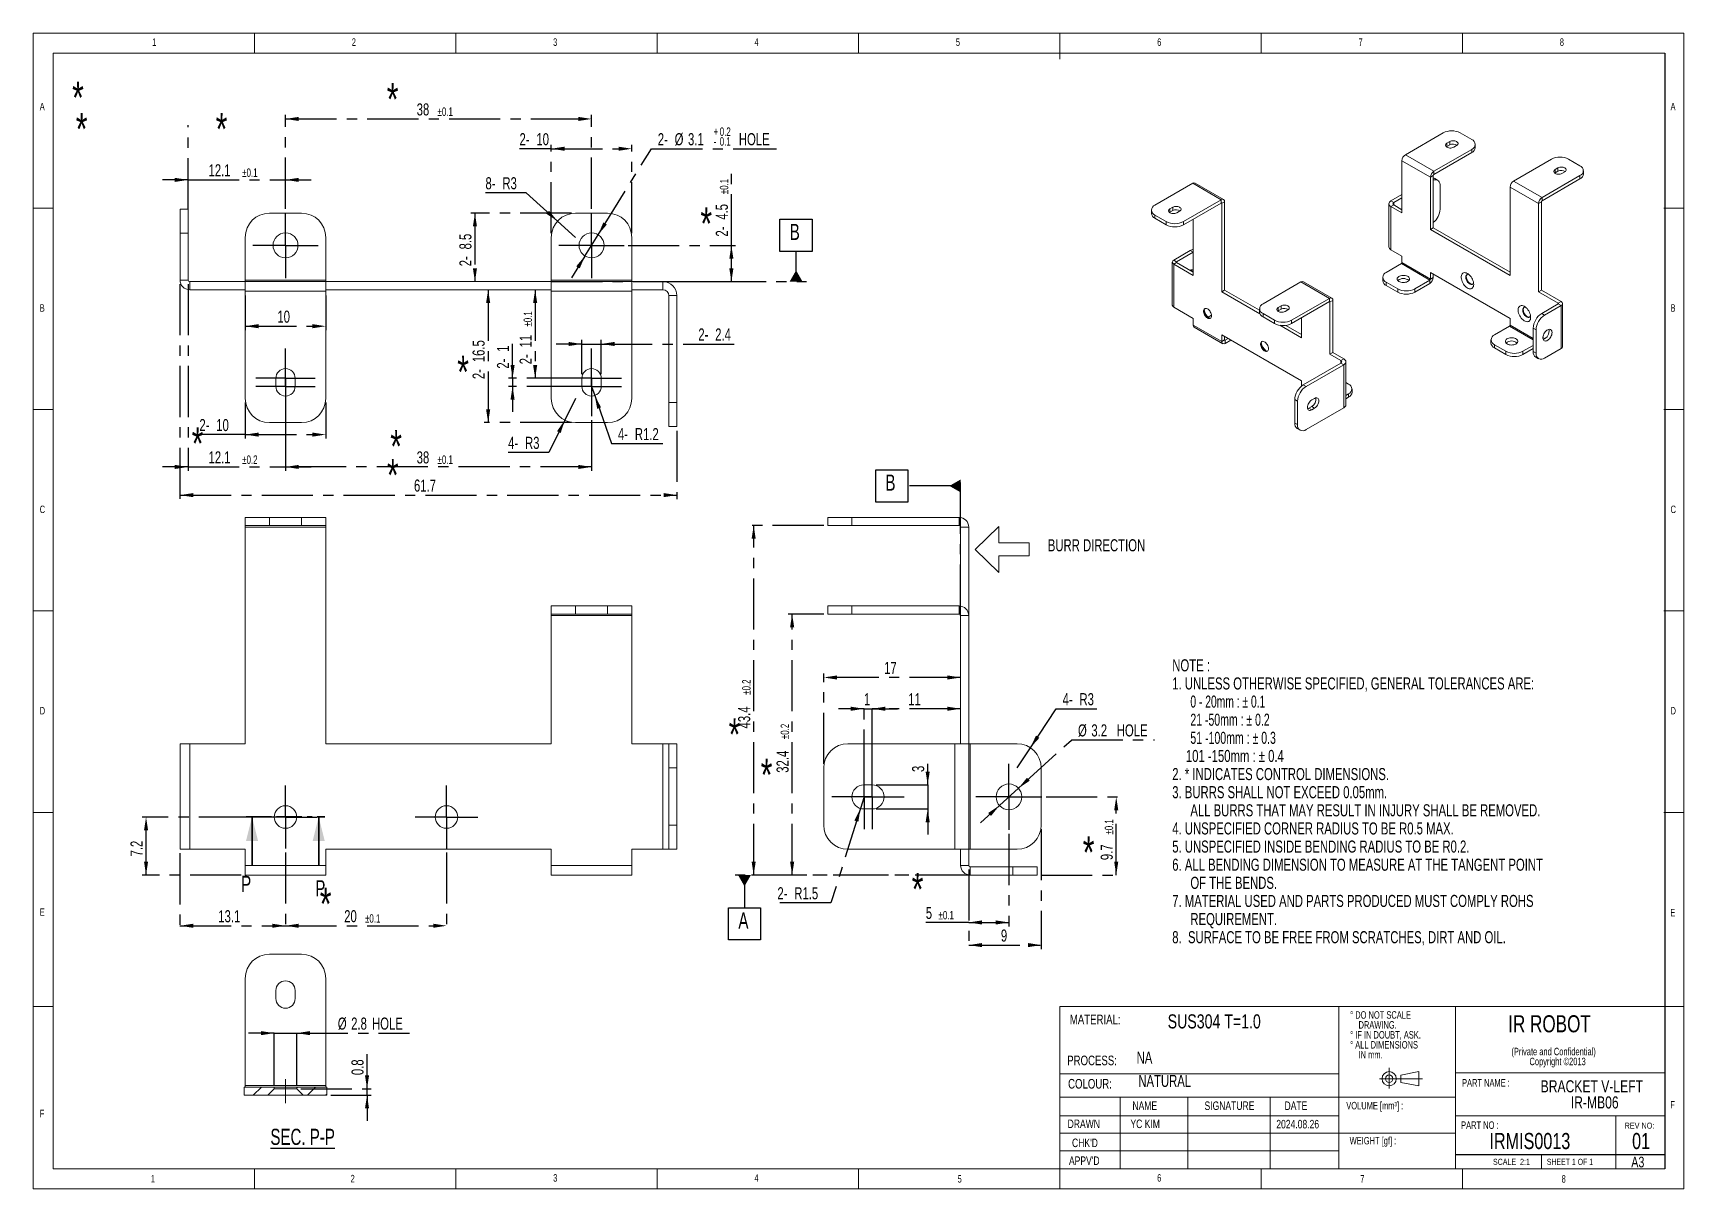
# Model space of a CAD drawing. Header units: millimetres. Extents: x 5 to 415, y 5 to 292.
import ezdxf

# ---------------------------------------------------------------- set-up
doc = ezdxf.new("R2010")
doc.units = ezdxf.units.MM
doc.linetypes.add('CENTER', pattern=[10.16, 6.35, -1.27, 1.27, -1.27])
doc.linetypes.add('CENTERX2', pattern=[20.32, 12.7, -2.54, 2.54, -2.54])
doc.layers.add('CENTER_LINE', color=7, linetype='CENTERX2')
doc.layers.add('NOTES', color=7, linetype='Continuous')
doc.styles.add('SLDTEXTSTYLE0', font='TXT', dxfattribs={"width": 0.7})
doc.styles.add('SLDTEXTSTYLE1', font='TXT', dxfattribs={"width": 0.6375})
doc.styles.add('SLDTEXTSTYLE2', font='TXT', dxfattribs={"width": 0.65})
doc.styles.add('SLDTEXTSTYLE3', font='TXT', dxfattribs={"width": 0.652941})
doc.styles.add('SLDTEXTSTYLE4', font='TXT', dxfattribs={"width": 0.75})
doc.styles.add('SLDTEXTSTYLE5', font='TXT', dxfattribs={"width": 0.6875})
doc.styles.add('SLDTEXTSTYLE6', font='TXT', dxfattribs={"width": 0.694444})
doc.dimstyles.new('SLDDIMSTYLE10', dxfattribs={"dimtxt": 3, "dimasz": 3.302, "dimexe": 0, "dimexo": 0.0625, "dimgap": 0.75, "dimtad": 1, "dimlfac": 0.5, "dimrnd": 1e-09, "dimzin": 12, "dimdsep": 46, "dimtxsty": 'SLDTEXTSTYLE0', "dimsah": 1, "dimcen": 0.09, "dimadec": 0, "dimazin": 3, "dimtol": 1, "dimtp": 0.2, "dimtm": 0.2, "dimtfac": 1, "dimtmove": 0, "dimatfit": 0, "dimfxl": 1, "dimfrac": 2, "dimtolj": 1, "dimarcsym": 0})
doc.dimstyles.new('SLDDIMSTYLE11', dxfattribs={"dimtxt": 3, "dimasz": 3.302, "dimexe": 0, "dimexo": 0.0625, "dimgap": 0.75, "dimtad": 1, "dimlfac": 0.5, "dimrnd": 1e-09, "dimzin": 12, "dimdsep": 46, "dimtxsty": 'SLDTEXTSTYLE0', "dimsah": 1, "dimcen": 0.09, "dimadec": 0, "dimazin": 3, "dimtol": 1, "dimtp": 0.1, "dimtm": 0.1, "dimtfac": 1, "dimtmove": 0, "dimatfit": 0, "dimfxl": 1, "dimfrac": 2, "dimtolj": 1, "dimarcsym": 0})
doc.dimstyles.new('SLDDIMSTYLE12', dxfattribs={"dimtxt": 3, "dimasz": 3.302, "dimexe": 0, "dimexo": 0.0625, "dimgap": 0.75, "dimtad": 0, "dimtih": 1, "dimtoh": 1, "dimlfac": 0.5, "dimrnd": 1e-09, "dimzin": 12, "dimdsep": 46, "dimtxsty": 'SLDTEXTSTYLE0', "dimsah": 1, "dimcen": 0, "dimadec": 0, "dimazin": 3, "dimtol": 1, "dimtp": 0.2, "dimtm": 0.1, "dimtfac": 1, "dimtmove": 0, "dimatfit": 3, "dimfxl": 1, "dimfrac": 2, "dimtolj": 1, "dimarcsym": 0})
doc.dimstyles.new('SLDDIMSTYLE13', dxfattribs={"dimtxt": 0.18, "dimasz": 3.302, "dimexe": 0, "dimexo": 0.0625, "dimgap": 0, "dimtad": 0, "dimtih": 1, "dimtoh": 1, "dimdec": 0, "dimrnd": 1e-09, "dimzin": 0, "dimdsep": 46, "dimtxsty": 'Standard', "dimblk1": 'NONE', "dimblk2": 'NONE', "dimsah": 1, "dimcen": 0.09, "dimadec": 0, "dimazin": 0, "dimtfac": 3.302, "dimtdec": 0, "dimtofl": 0, "dimtmove": 0, "dimatfit": 3, "dimldrblk": 'NONE', "dimfxl": 1, "dimfrac": 2, "dimtolj": 1, "dimtzin": 0, "dimarcsym": 0})
doc.dimstyles.new('SLDDIMSTYLE14', dxfattribs={"dimtxt": 3, "dimasz": 3.302, "dimexe": 0, "dimexo": 0.0625, "dimgap": 0.75, "dimtad": 1, "dimlfac": 0.5, "dimrnd": 1e-09, "dimdsep": 46, "dimtxsty": 'SLDTEXTSTYLE0', "dimsah": 1, "dimcen": 0.09, "dimadec": 0, "dimazin": 2, "dimtfac": 1, "dimtmove": 0, "dimatfit": 0, "dimfxl": 1, "dimfrac": 2, "dimtolj": 1, "dimtzin": 12, "dimarcsym": 0})
doc.dimstyles.new('SLDDIMSTYLE2', dxfattribs={"dimtxt": 3, "dimasz": 3.302, "dimexe": 0, "dimexo": 0.0625, "dimgap": 0.75, "dimtad": 1, "dimlfac": 0.5, "dimrnd": 1e-09, "dimzin": 12, "dimdsep": 46, "dimtxsty": 'SLDTEXTSTYLE0', "dimsah": 1, "dimcen": 0.09, "dimadec": 0, "dimazin": 3, "dimtfac": 1, "dimtofl": 0, "dimtmove": 0, "dimatfit": 3, "dimfxl": 1, "dimfrac": 2, "dimtolj": 1, "dimtzin": 12, "dimarcsym": 0})
doc.dimstyles.new('SLDDIMSTYLE3', dxfattribs={"dimtxt": 3, "dimasz": 3.302, "dimexe": 0, "dimexo": 0.0625, "dimgap": 0.75, "dimtad": 1, "dimdec": 1, "dimlfac": 0.5, "dimrnd": 1e-09, "dimzin": 12, "dimdsep": 46, "dimtxsty": 'SLDTEXTSTYLE0', "dimsah": 1, "dimcen": 0.09, "dimadec": 0, "dimazin": 3, "dimtol": 1, "dimtp": 0.1, "dimtm": 0.1, "dimtfac": 1, "dimtdec": 1, "dimtofl": 0, "dimtmove": 0, "dimatfit": 3, "dimfxl": 1, "dimfrac": 2, "dimtolj": 1, "dimarcsym": 0})
doc.dimstyles.new('SLDDIMSTYLE4', dxfattribs={"dimtxt": 3, "dimasz": 3.302, "dimexe": 0, "dimexo": 0.0625, "dimgap": 0.75, "dimtad": 1, "dimdec": 1, "dimlfac": 0.5, "dimrnd": 1e-09, "dimzin": 12, "dimdsep": 46, "dimtxsty": 'SLDTEXTSTYLE0', "dimsah": 1, "dimcen": 0.09, "dimadec": 0, "dimazin": 3, "dimtol": 1, "dimtp": 0.2, "dimtm": 0.2, "dimtfac": 1, "dimtdec": 1, "dimtofl": 0, "dimtmove": 0, "dimatfit": 3, "dimfxl": 1, "dimfrac": 2, "dimtolj": 1, "dimarcsym": 0})
doc.dimstyles.new('SLDDIMSTYLE5', dxfattribs={"dimtxt": 3, "dimasz": 3.302, "dimexe": 0, "dimexo": 0.0625, "dimgap": 0.75, "dimtad": 0, "dimtih": 1, "dimtoh": 1, "dimlfac": 0.5, "dimrnd": 1e-09, "dimzin": 12, "dimdsep": 46, "dimtxsty": 'SLDTEXTSTYLE0', "dimsah": 1, "dimcen": 0, "dimadec": 0, "dimazin": 3, "dimtfac": 1, "dimtofl": 0, "dimtmove": 0, "dimatfit": 3, "dimfxl": 1, "dimfrac": 2, "dimtolj": 1, "dimtzin": 12, "dimarcsym": 0})
doc.dimstyles.new('SLDDIMSTYLE6', dxfattribs={"dimtxt": 3, "dimasz": 3.302, "dimexe": 0, "dimexo": 0.0625, "dimgap": 0.75, "dimtad": 1, "dimlfac": 0.5, "dimrnd": 1e-09, "dimzin": 12, "dimdsep": 46, "dimtxsty": 'SLDTEXTSTYLE0', "dimsah": 1, "dimcen": 0.09, "dimadec": 0, "dimazin": 3, "dimtol": 1, "dimtp": 0.2, "dimtm": 0.2, "dimtfac": 1, "dimtofl": 0, "dimtmove": 0, "dimatfit": 3, "dimfxl": 1, "dimfrac": 2, "dimtolj": 1, "dimarcsym": 0})
doc.dimstyles.new('SLDDIMSTYLE7', dxfattribs={"dimtxt": 3, "dimasz": 3.302, "dimexe": 0, "dimexo": 0.0625, "dimgap": 0.75, "dimtad": 1, "dimlfac": 0.5, "dimrnd": 1e-09, "dimzin": 12, "dimdsep": 46, "dimtxsty": 'SLDTEXTSTYLE0', "dimsah": 1, "dimcen": 0.09, "dimadec": 0, "dimazin": 3, "dimtol": 1, "dimtp": 0.1, "dimtm": 0.1, "dimtfac": 1, "dimtofl": 0, "dimtmove": 0, "dimatfit": 3, "dimfxl": 1, "dimfrac": 2, "dimtolj": 1, "dimarcsym": 0})
doc.dimstyles.new('SLDDIMSTYLE8', dxfattribs={"dimtxt": 3, "dimasz": 3.302, "dimexe": 0, "dimexo": 0.0625, "dimgap": 0.75, "dimtad": 0, "dimtih": 1, "dimtoh": 1, "dimlfac": 0.5, "dimrnd": 1e-09, "dimzin": 12, "dimdsep": 46, "dimtxsty": 'SLDTEXTSTYLE0', "dimsah": 1, "dimcen": 0, "dimadec": 0, "dimazin": 3, "dimtfac": 1, "dimtmove": 0, "dimatfit": 3, "dimfxl": 1, "dimfrac": 2, "dimtolj": 1, "dimtzin": 12, "dimarcsym": 0})
doc.dimstyles.new('SLDDIMSTYLE9', dxfattribs={"dimtxt": 3, "dimasz": 3.302, "dimexe": 0, "dimexo": 0.0625, "dimgap": 0.75, "dimtad": 1, "dimlfac": 0.5, "dimrnd": 1e-09, "dimzin": 12, "dimdsep": 46, "dimtxsty": 'SLDTEXTSTYLE0', "dimsah": 1, "dimcen": 0.09, "dimadec": 0, "dimazin": 3, "dimtfac": 1, "dimtmove": 0, "dimatfit": 0, "dimfxl": 1, "dimfrac": 2, "dimtolj": 1, "dimtzin": 12, "dimarcsym": 0})

msp = doc.modelspace()

# ---------------------------------------------------------------- texts
at = {"color": 7, "linetype": 'Continuous', "lineweight": 0}
for s, insert, char_height, attachment_point, style in [('1', (34.583, 290.668), 1.852, 1, 'SLDTEXTSTYLE4'), ('2', (84.167, 290.668), 1.852, 1, 'SLDTEXTSTYLE4'), ('3', (134.167, 290.668), 1.852, 1, 'SLDTEXTSTYLE4'), ('4', (184.167, 290.668), 1.852, 1, 'SLDTEXTSTYLE4'), ('5', (234.167, 290.668), 1.852, 1, 'SLDTEXTSTYLE4'), ('6', (284.167, 290.668), 1.852, 1, 'SLDTEXTSTYLE4'), ('7', (334.167, 290.668), 1.852, 1, 'SLDTEXTSTYLE4'), ('8', (384.167, 290.668), 1.852, 1, 'SLDTEXTSTYLE4'), ('A', (6.667, 274.668), 1.852, 1, 'SLDTEXTSTYLE4'), ('A', (411.667, 274.668), 1.852, 1, 'SLDTEXTSTYLE4'), ('B', (6.667, 224.668), 1.852, 1, 'SLDTEXTSTYLE4'), ('B', (411.667, 224.668), 1.852, 1, 'SLDTEXTSTYLE4'), ('C', (6.667, 174.668), 1.852, 1, 'SLDTEXTSTYLE4'), ('C', (411.667, 174.668), 1.852, 1, 'SLDTEXTSTYLE4'), ('D', (6.667, 124.668), 1.852, 1, 'SLDTEXTSTYLE4'), ('D', (411.667, 124.668), 1.852, 1, 'SLDTEXTSTYLE4'), ('E', (6.667, 74.668), 1.852, 1, 'SLDTEXTSTYLE4'), ('E', (411.586, 74.537), 1.852, 1, 'SLDTEXTSTYLE4'), ('MATERIAL:', (262.479, 48.278), 2.3813, 1, 'SLDTEXTSTYLE4'), ('SUS304 T=1.0', (298.343, 48.36), 3.5, 2, 'SLDTEXTSTYLE4'), ('PROCESS:', (261.829, 38.108), 2.3813, 1, 'SLDTEXTSTYLE4'), ('PART NAME :', (359.887, 32.29), 1.85208, 1, 'SLDTEXTSTYLE4'), ('F', (6.667, 24.668), 1.852, 1, 'SLDTEXTSTYLE4'), ('NAME', (278.027, 26.726), 2.1167, 1, 'SLDTEXTSTYLE4'), ('SIGNATURE', (295.935, 26.726), 2.1167, 1, 'SLDTEXTSTYLE4'), ('DATE', (315.804, 26.726), 2.1167, 1, 'SLDTEXTSTYLE4'), ('VOLUME [mm³] :', (331.133, 26.622), 1.85208, 1, 'SLDTEXTSTYLE4'), ('DRAWN', (261.937, 22.233), 2.1167, 1, 'SLDTEXTSTYLE4'), ('2024.08.26', (313.76, 22.154), 2.1167, 1, 'SLDTEXTSTYLE4'), ('REV NO:', (400.257, 21.476), 1.5, 1, 'SLDTEXTSTYLE4'), ("CHK'D", (263.024, 17.51), 2.1167, 1, 'SLDTEXTSTYLE4'), ('IRMIS0013', (376.731, 18.906), 4, 2, 'SLDTEXTSTYLE4'), ("APPV'D", (262.263, 13.079), 2.1167, 1, 'SLDTEXTSTYLE4'), ('SCALE  2:1', (367.564, 12.491), 1.5, 1, 'SLDTEXTSTYLE0'), ('SHEET 1 OF 1', (380.942, 12.491), 1.5, 1, 'SLDTEXTSTYLE5'), ('A3', (401.912, 13.007), 2.6458, 1, 'SLDTEXTSTYLE4'), ('1', (34.278, 8.493), 1.852, 1, 'SLDTEXTSTYLE4'), ('2', (83.861, 8.493), 1.852, 1, 'SLDTEXTSTYLE4'), ('3', (134.167, 8.668), 1.852, 1, 'SLDTEXTSTYLE4'), ('4', (184.167, 8.668), 1.852, 1, 'SLDTEXTSTYLE4'), ('5', (234.613, 8.434), 1.852, 1, 'SLDTEXTSTYLE4')]:
    msp.add_mtext(s, dxfattribs=dict(at, insert=insert, char_height=char_height, attachment_point=attachment_point, style=style))
at = {"color": 7, "linetype": 'Continuous', "char_height": 4, "attachment_point": 1, "style": 'SLDTEXTSTYLE0'}
for insert in [(56.682, 82.749), (75.102, 81.66)]:
    msp.add_mtext('P', dxfattribs=dict(at, insert=insert))
at = {"layer": 'CENTER_LINE'}
for s, insert, char_height, attachment_point, style in [('*', (14.708, 279.95), 8, 1, 'SLDTEXTSTYLE0'), ('*', (92.845, 279.555), 8, 1, 'SLDTEXTSTYLE0'), ('*', (15.615, 272.163), 8, 1, 'SLDTEXTSTYLE0'), ('*', (50.361, 272.163), 8, 1, 'SLDTEXTSTYLE0'), ('*', (170.736, 248.684), 8, 1, 'SLDTEXTSTYLE0'), ('*', (110.345, 211.856), 8, 1, 'SLDTEXTSTYLE0'), ('*', (44.415, 194.088), 8, 1, 'SLDTEXTSTYLE0'), ('*', (93.713, 193.399), 8, 1, 'SLDTEXTSTYLE0'), ('*', (92.887, 186.26), 8, 1, 'SLDTEXTSTYLE0'), ('BURR DIRECTION', (257.015, 166.317), 3, 1, 'SLDTEXTSTYLE0'), ('*', (177.75, 121.859), 8, 1, 'SLDTEXTSTYLE0'), ('*', (185.711, 111.823), 8, 1, 'SLDTEXTSTYLE0'), ('*', (265.688, 92.574), 8, 1, 'SLDTEXTSTYLE0'), ('*', (223.214, 83.421), 8, 1, 'SLDTEXTSTYLE0'), ('*', (76.212, 79.771), 8, 1, 'SLDTEXTSTYLE0'), ('NA', (279.071, 39.111), 3, 1, 'SLDTEXTSTYLE0'), ('NATURAL', (279.492, 33.315), 3, 1, 'SLDTEXTSTYLE0'), ('\\LSEC. P-P', (71.959, 19.945), 4, 2, 'SLDTEXTSTYLE0'), ('01', (404.345, 18.906), 4, 2, 'SLDTEXTSTYLE4')]:
    msp.add_mtext(s, dxfattribs=dict(at, insert=insert, char_height=char_height, attachment_point=attachment_point, style=style))
at = {"layer": 'NOTES', "attachment_point": 1}
for s, insert, char_height, style in [('IR ROBOT', (371.345, 48.136), 4.2333, 'SLDTEXTSTYLE4'), ('COLOUR:', (262.046, 32.312), 2.3813, 'SLDTEXTSTYLE4'), ('F', (411.586, 26.839), 1.852, 'SLDTEXTSTYLE4'), ('YC KIM', (277.535, 22.233), 2.1167, 'SLDTEXTSTYLE4'), ('PART NO :', (359.636, 21.78), 1.8521, 'SLDTEXTSTYLE6'), ('WEIGHT [gf] :', (331.976, 17.919), 1.85208, 'SLDTEXTSTYLE4'), ('6', (284.167, 8.668), 1.852, 'SLDTEXTSTYLE4'), ('7', (334.613, 8.434), 1.852, 'SLDTEXTSTYLE4'), ('8', (384.613, 8.434), 1.852, 'SLDTEXTSTYLE4')]:
    msp.add_mtext(s, dxfattribs=dict(at, insert=insert, char_height=char_height, style=style))

# ---------------------------------------------------------------- blocks, each defined once
blk = doc.blocks.new('SW_NOTE_0')
at = {"layer": 'NOTES', "color": 0, "char_height": 3, "attachment_point": 1}
for s, insert, style in [('NOTE :', (0, 3.87), 'SLDTEXTSTYLE0'), ('1. UNLESS OTHERWISE SPECIFIED, GENERAL TOLERANCES ARE:', (0, -0.63), 'SLDTEXTSTYLE0'), ('0 - 20mm : ± 0.1', (4.5, -5.13), 'SLDTEXTSTYLE1'), ('21 -50mm : ± 0.2', (4.5, -9.63), 'SLDTEXTSTYLE2'), ('51 -100mm : ± 0.3', (4.5, -14.13), 'SLDTEXTSTYLE3'), ('101 -150mm : ± 0.4', (3.38, -18.63), 'SLDTEXTSTYLE0'), ('2. * INDICATES CONTROL DIMENSIONS.', (0, -23.13), 'SLDTEXTSTYLE0'), ('3. BURRS SHALL NOT EXCEED 0.05mm.', (0, -27.63), 'SLDTEXTSTYLE0'), ('ALL BURRS THAT MAY RESULT IN INJURY SHALL BE REMOVED.', (4.5, -32.13), 'SLDTEXTSTYLE0'), ('4. UNSPECIFIED CORNER RADIUS TO BE R0.5 MAX.', (0, -36.63), 'SLDTEXTSTYLE0'), ('5. UNSPECIFIED INSIDE BENDING RADIUS TO BE R0.2.', (0, -41.13), 'SLDTEXTSTYLE0'), ('6. ALL BENDING DIMENSION TO MEASURE AT THE TANGENT POINT', (0, -45.63), 'SLDTEXTSTYLE0'), ('OF THE BENDS.', (4.5, -50.13), 'SLDTEXTSTYLE0'), ('7. MATERIAL USED AND PARTS PRODUCED MUST COMPLY ROHS', (0, -54.63), 'SLDTEXTSTYLE0'), ('REQUIREMENT.', (4.5, -59.13), 'SLDTEXTSTYLE0'), ('8.  SURFACE TO BE FREE FROM SCRATCHES, DIRT AND OIL.', (0, -63.63), 'SLDTEXTSTYLE0')]:
    blk.add_mtext(s, dxfattribs=dict(at, insert=insert, style=style))
blk = doc.blocks.new('SW_NOTE_0_1')
at = {"color": 0, "linetype": 'Continuous', "lineweight": 0, "char_height": 1.8521, "attachment_point": 2, "style": 'SLDTEXTSTYLE4'}
for s, insert in [('(Private and Confidential)', (15.4, 2.39)), ('Copyright ©2013', (16.39, -0.08))]:
    blk.add_mtext(s, dxfattribs=dict(at, insert=insert))
blk = doc.blocks.new('SW_NOTE_0_2')
at = {"color": 0, "linetype": 'Continuous', "lineweight": 0, "char_height": 3, "attachment_point": 2, "style": 'SLDTEXTSTYLE4'}
for s, insert in [('BRACKET V-LEFT', (14.67, 3.87)), ('IR-MB06', (15.39, -0.13))]:
    blk.add_mtext(s, dxfattribs=dict(at, insert=insert))
blk = doc.blocks.new('SW_NOTE_0_3')
at = {"color": 0, "linetype": 'Continuous', "lineweight": 0, "attachment_point": 1, "style": 'SLDTEXTSTYLE4'}
for s, insert, char_height in [('%%d DO NOT SCALE', (0, 2.39), 1.8521), ('%%d IF IN DOUBT, ASK.', (0, -2.55), 1.8521), ('DRAWING.', (2.08, -0.08), 1.852), ('%%d ALL DIMENSIONS', (0, -5.02), 1.8521), ('IN mm.', (2.08, -7.49), 1.852)]:
    blk.add_mtext(s, dxfattribs=dict(at, insert=insert, char_height=char_height))
blk = doc.blocks.new('_D')
at = {"layer": 'CENTER_LINE'}
for p, q in [((41.5, 88.35), (41.5, 69.35)), ((67.7, 88.55), (67.7, 69.35)), ((41.5, 70.35), (67.7, 70.35))]:
    blk.add_line(p, q, dxfattribs=at)
for points in [[(41.5, 70.35), (44.81, 69.84), (44.81, 70.86)], [(67.7, 70.35), (64.4, 70.86), (64.4, 69.84)]]:
    blk.add_solid(points, dxfattribs=at)
at = {"layer": 'CENTER_LINE', "insert": (51.01, 74.22), "char_height": 3, "attachment_point": 1, "style": 'SLDTEXTSTYLE0'}
blk.add_mtext('13.1', dxfattribs=at)
blk = doc.blocks.new('_D_1')
at = {"layer": 'CENTER_LINE'}
for p, q in [((67.7, 88.55), (67.7, 69.35)), ((107.7, 88.55), (107.7, 69.35)), ((67.7, 70.35), (107.7, 70.35))]:
    blk.add_line(p, q, dxfattribs=at)
for points in [[(67.7, 70.35), (71.01, 69.84), (71.01, 70.86)], [(107.7, 70.35), (104.4, 70.86), (104.4, 69.84)]]:
    blk.add_solid(points, dxfattribs=at)
at = {"layer": 'CENTER_LINE', "attachment_point": 1, "style": 'SLDTEXTSTYLE0'}
for s, insert, char_height in [('20', (82.28, 74.22), 3), ('±0.1', (87.46, 73.21), 2.1)]:
    blk.add_mtext(s, dxfattribs=dict(at, insert=insert, char_height=char_height))
blk = doc.blocks.new('_D_2')
at = {"layer": 'CENTER_LINE'}
for p, q in [((58.9, 97.35), (32.07, 97.35)), ((33.07, 82.95), (33.07, 97.35)), ((56.7, 82.95), (32.07, 82.95))]:
    blk.add_line(p, q, dxfattribs=at)
for points in [[(33.07, 97.35), (32.57, 94.05), (33.58, 94.05)], [(33.07, 82.95), (33.58, 86.25), (32.57, 86.25)]]:
    blk.add_solid(points, dxfattribs=at)
at = {"layer": 'CENTER_LINE', "insert": (29.21, 87.56), "char_height": 3, "attachment_point": 1, "rotation": 90, "style": 'SLDTEXTSTYLE0'}
blk.add_mtext('7.2', dxfattribs=at)
blk = doc.blocks.new('SW_CENTERMARKSYMBOL_0')
at = {"layer": 'CENTER_LINE', "color": 0}
for p, q in [((0, 5), (0, 7.8)), ((0, 0), (0, 5)), ((-5, 0), (-7.8, 0)), ((0, 0), (-5, 0)), ((0, 0), (0, -5)), ((0, 0), (5, 0)), ((5, 0), (7.8, 0)), ((0, -5), (0, -7.8))]:
    blk.add_line(p, q, dxfattribs=at)
blk = doc.blocks.new('SW_CENTERMARKSYMBOL_1')
at = {"layer": 'CENTER_LINE', "color": 0}
for p, q in [((0, 5), (0, 7.8)), ((0, 0), (0, 5)), ((-5, 0), (-7.8, 0)), ((0, 0), (-5, 0)), ((0, 0), (0, -5)), ((0, 0), (5, 0)), ((5, 0), (7.8, 0)), ((0, -5), (0, -7.8))]:
    blk.add_line(p, q, dxfattribs=at)
blk = doc.blocks.new('_D_3')
at = {"layer": 'CENTER_LINE'}
for p, q in [((201.37, 147.75), (192.52, 147.75)), ((193.52, 82.95), (193.52, 147.75)), ((236.77, 82.95), (192.52, 82.95))]:
    blk.add_line(p, q, dxfattribs=at)
for points in [[(193.52, 147.75), (193.01, 144.45), (194.03, 144.45)], [(193.52, 82.95), (194.03, 86.25), (193.01, 86.25)]]:
    blk.add_solid(points, dxfattribs=at)
at = {"layer": 'CENTER_LINE', "attachment_point": 1, "rotation": 90, "style": 'SLDTEXTSTYLE0'}
for s, insert, char_height in [('±0.2', (190.66, 116.69), 2.1), ('32.4', (189.65, 108.34), 3)]:
    blk.add_mtext(s, dxfattribs=dict(at, insert=insert, char_height=char_height))
blk = doc.blocks.new('_D_4')
at = {"layer": 'CENTER_LINE'}
for p, q in [((252.68, 114.55), (259.1, 124.23)), ((259.1, 124.23), (269.22, 124.23)), ((249.37, 109.55), (252.68, 114.55))]:
    blk.add_line(p, q, dxfattribs=at)
blk.add_solid([(252.68, 114.55), (254.93, 117.02), (254.08, 117.58)], dxfattribs=at)
at = {"layer": 'CENTER_LINE', "char_height": 3, "attachment_point": 1, "style": 'SLDTEXTSTYLE0'}
for s, insert in [('4-', (260.69, 128.1)), ('R3', (264.88, 128.1))]:
    blk.add_mtext(s, dxfattribs=dict(at, insert=insert))
blk = doc.blocks.new('_D_5')
at = {"layer": 'CENTER_LINE'}
for p, q in [((201.37, 169.75), (182.97, 169.75)), ((183.97, 82.95), (183.97, 169.75)), ((236.77, 82.95), (182.97, 82.95))]:
    blk.add_line(p, q, dxfattribs=at)
for points in [[(183.97, 169.75), (183.46, 166.45), (184.47, 166.45)], [(183.97, 82.95), (184.47, 86.25), (183.46, 86.25)]]:
    blk.add_solid(points, dxfattribs=at)
at = {"layer": 'CENTER_LINE', "attachment_point": 1, "rotation": 90, "style": 'SLDTEXTSTYLE0'}
for s, insert, char_height in [('±0.2', (181.11, 127.69), 2.1), ('43.4', (180.1, 119.34), 3)]:
    blk.add_mtext(s, dxfattribs=dict(at, insert=insert, char_height=char_height))
blk = doc.blocks.new('_D_6')
at = {"layer": 'CENTER_LINE'}
for p, q in [((256.57, 102.35), (275.01, 102.35)), ((274.01, 82.95), (274.01, 102.35)), ((255.37, 82.95), (275.01, 82.95))]:
    blk.add_line(p, q, dxfattribs=at)
for points in [[(274.01, 102.35), (273.5, 99.05), (274.51, 99.05)], [(274.01, 82.95), (274.51, 86.25), (273.5, 86.25)]]:
    blk.add_solid(points, dxfattribs=at)
at = {"layer": 'CENTER_LINE', "attachment_point": 1, "rotation": 90, "style": 'SLDTEXTSTYLE0'}
for s, insert, char_height in [('±0.1', (271.15, 92.99), 2.1), ('9.7', (270.14, 86.64), 3)]:
    blk.add_mtext(s, dxfattribs=dict(at, insert=insert, char_height=char_height))
blk = doc.blocks.new('_D_7')
at = {"layer": 'CENTER_LINE'}
for p, q in [((247.37, 93.15), (247.37, 70.17)), ((237.37, 84.35), (237.37, 70.17)), ((237.37, 71.17), (226.71, 71.17)), ((237.37, 71.17), (247.37, 71.17))]:
    blk.add_line(p, q, dxfattribs=at)
for points in [[(237.37, 71.17), (240.67, 70.66), (240.67, 71.68)], [(247.37, 71.17), (244.06, 71.68), (244.06, 70.66)]]:
    blk.add_solid(points, dxfattribs=at)
at = {"layer": 'CENTER_LINE', "attachment_point": 1, "style": 'SLDTEXTSTYLE0'}
for s, insert, char_height in [('5', (226.71, 75.04), 3), ('±0.1', (229.88, 74.03), 2.1)]:
    blk.add_mtext(s, dxfattribs=dict(at, insert=insert, char_height=char_height))
blk = doc.blocks.new('_D_8')
at = {"layer": 'CENTER_LINE'}
for p, q in [((255.37, 94.35), (255.37, 64.55)), ((237.37, 84.35), (237.37, 64.55)), ((237.37, 65.55), (255.37, 65.55))]:
    blk.add_line(p, q, dxfattribs=at)
for points in [[(237.37, 65.55), (240.67, 65.04), (240.67, 66.06)], [(255.37, 65.55), (252.06, 66.06), (252.06, 65.04)]]:
    blk.add_solid(points, dxfattribs=at)
at = {"layer": 'CENTER_LINE', "insert": (245.36, 69.42), "char_height": 3, "attachment_point": 1, "style": 'SLDTEXTSTYLE0'}
blk.add_mtext('9', dxfattribs=at)
blk = doc.blocks.new('_D_9')
at = {"layer": 'CENTER_LINE'}
for p, q in [((249.73, 104.5), (262.92, 116.49)), ((262.92, 116.49), (283.5, 116.49)), ((245, 100.2), (249.73, 104.5)), ((245, 100.2), (240.3, 95.92))]:
    blk.add_line(p, q, dxfattribs=at)
for points in [[(249.73, 104.5), (252.52, 106.35), (251.84, 107.1)], [(245, 100.2), (242.21, 98.35), (242.9, 97.6)]]:
    blk.add_solid(points, dxfattribs=at)
at = {"layer": 'CENTER_LINE', "char_height": 3, "attachment_point": 1, "style": 'SLDTEXTSTYLE0'}
for s, insert in [('%%c', (264.51, 120.36)), ('3.2', (267.83, 120.36)), ('HOLE', (274.14, 120.36))]:
    blk.add_mtext(s, dxfattribs=dict(at, insert=insert))
blk = doc.blocks.new('_D_10')
at = {"layer": 'CENTER_LINE'}
for p, q in [((213.37, 111.35), (213.37, 125.23)), ((235.37, 124.23), (213.37, 124.23))]:
    blk.add_line(p, q, dxfattribs=at)
for points in [[(213.37, 124.23), (216.67, 123.72), (216.67, 124.74)], [(235.37, 124.23), (232.06, 124.74), (232.06, 123.72)]]:
    blk.add_solid(points, dxfattribs=at)
at = {"layer": 'CENTER_LINE', "insert": (222.36, 128.1), "char_height": 3, "attachment_point": 1, "style": 'SLDTEXTSTYLE0'}
blk.add_mtext('11', dxfattribs=at)
blk = doc.blocks.new('_D_11')
at = {"layer": 'CENTER_LINE'}
for p, q in [((227.18, 105.35), (227.18, 110.53)), ((214.37, 105.35), (228.18, 105.35)), ((227.18, 105.35), (227.18, 99.35)), ((214.37, 99.35), (228.18, 99.35)), ((227.18, 99.35), (227.18, 93))]:
    blk.add_line(p, q, dxfattribs=at)
for points in [[(227.18, 105.35), (227.69, 108.65), (226.67, 108.65)], [(227.18, 99.35), (226.67, 96.05), (227.69, 96.05)]]:
    blk.add_solid(points, dxfattribs=at)
at = {"layer": 'CENTER_LINE', "insert": (223.31, 108.52), "char_height": 3, "attachment_point": 1, "rotation": 90, "style": 'SLDTEXTSTYLE0'}
blk.add_mtext('3', dxfattribs=at)
blk = doc.blocks.new('_D_12')
at = {"layer": 'CENTER_LINE'}
for p, q in [((210.47, 99.48), (203.15, 76.04)), ((211.37, 102.35), (210.47, 99.48)), ((203.15, 76.04), (189.86, 76.04))]:
    blk.add_line(p, q, dxfattribs=at)
blk.add_solid([(210.47, 99.48), (209, 96.48), (209.97, 96.18)], dxfattribs=at)
at = {"layer": 'CENTER_LINE', "char_height": 3, "attachment_point": 1, "style": 'SLDTEXTSTYLE0'}
for s, insert in [('2-', (189.86, 79.91)), ('R1.5', (194.05, 79.91))]:
    blk.add_mtext(s, dxfattribs=dict(at, insert=insert))
blk = doc.blocks.new('_D_13')
at = {"layer": 'CENTER_LINE'}
for p, q in [((211.37, 124.23), (205.02, 124.23)), ((211.37, 106.35), (211.37, 125.23)), ((211.37, 124.23), (213.37, 124.23)), ((213.37, 106.35), (213.37, 125.23)), ((213.37, 124.23), (219.72, 124.23))]:
    blk.add_line(p, q, dxfattribs=at)
for points in [[(211.37, 124.23), (208.06, 124.74), (208.06, 123.72)], [(213.37, 124.23), (216.67, 123.72), (216.67, 124.74)]]:
    blk.add_solid(points, dxfattribs=at)
at = {"layer": 'CENTER_LINE', "insert": (211.36, 128.1), "char_height": 3, "attachment_point": 1, "style": 'SLDTEXTSTYLE0'}
blk.add_mtext('1', dxfattribs=at)
blk = doc.blocks.new('_D_14')
at = {"layer": 'CENTER_LINE'}
for p, q in [((201.37, 110.55), (201.37, 132.99)), ((235.37, 131.99), (201.37, 131.99))]:
    blk.add_line(p, q, dxfattribs=at)
for points in [[(201.37, 131.99), (204.67, 131.48), (204.67, 132.5)], [(235.37, 131.99), (232.06, 132.5), (232.06, 131.48)]]:
    blk.add_solid(points, dxfattribs=at)
at = {"layer": 'CENTER_LINE', "insert": (216.36, 135.86), "char_height": 3, "attachment_point": 1, "style": 'SLDTEXTSTYLE0'}
blk.add_mtext('17', dxfattribs=at)
blk = doc.blocks.new('SW_CENTERMARKSYMBOL_2')
at = {"layer": 'CENTER_LINE', "color": 0}
for p, q in [((0, 5), (0, 8.2)), ((0, 0), (0, 5)), ((-5, 0), (-8.2, 0)), ((0, 0), (-5, 0)), ((0, 0), (0, -5)), ((0, 0), (5, 0)), ((5, 0), (8.2, 0)), ((0, -5), (0, -8.2))]:
    blk.add_line(p, q, dxfattribs=at)
blk = doc.blocks.new('SW_CENTERMARKSYMBOL_3')
at = {"layer": 'CENTER_LINE', "color": 0}
for p, q in [((-2, 5), (-2, 8)), ((-2, 0), (-2, 5)), ((0, 5), (0, 8)), ((0, 0), (0, 5)), ((-7, 0), (-10, 0)), ((-5, 0), (-8, 0)), ((-2, 0), (-7, 0)), ((0, 0), (-5, 0)), ((-2, 0), (-2, -5)), ((-2, 0), (3, 0)), ((0, 0), (0, -5)), ((0, 0), (5, 0)), ((3, 0), (6, 0)), ((5, 0), (8, 0)), ((-2, -5), (-2, -8)), ((0, -5), (0, -8))]:
    blk.add_line(p, q, dxfattribs=at)
blk = doc.blocks.new('SW_DATUMTAG_0')
at = {"layer": 'CENTER_LINE', "color": 0}
for p, q in [((-2.42, -1.67), (-2.42, 6.33)), ((-2.42, 6.33), (5.58, 6.33)), ((5.58, 6.33), (5.58, -1.67)), ((18.68, -29.88), (18.68, 4.93)), ((18.68, 2.33), (5.58, 2.33)), ((5.58, -1.67), (-2.42, -1.67))]:
    blk.add_line(p, q, dxfattribs=at)
blk.add_solid([(18.68, 0.73), (18.68, 3.93), (15.88, 2.33)], dxfattribs=at)
at = {"layer": 'CENTER_LINE', "color": 0, "insert": (0, 5.16), "char_height": 4, "attachment_point": 1, "style": 'SLDTEXTSTYLE0'}
blk.add_mtext('B', dxfattribs=at)
blk = doc.blocks.new('SW_DATUMTAG_1')
at = {"layer": 'CENTER_LINE', "color": 0}
for p, q in [((57.6, 14.45), (-1.09, 14.45)), ((1.51, 14.45), (1.51, 6.33)), ((-2.49, -1.67), (-2.49, 6.33)), ((-2.49, 6.33), (5.51, 6.33)), ((5.51, 6.33), (5.51, -1.67)), ((5.51, -1.67), (-2.49, -1.67))]:
    blk.add_line(p, q, dxfattribs=at)
blk.add_solid([(3.11, 14.45), (-0.09, 14.45), (1.51, 11.65)], dxfattribs=at)
at = {"layer": 'CENTER_LINE', "color": 0, "insert": (0, 5.16), "char_height": 4, "attachment_point": 1, "style": 'SLDTEXTSTYLE0'}
blk.add_mtext('A', dxfattribs=at)
blk = doc.blocks.new('_D_15')
at = {"layer": 'CENTER_LINE'}
for p, q in [((133.7, 263.27), (125.82, 263.27)), ((133.7, 242.27), (133.7, 264.27)), ((133.7, 263.27), (153.7, 263.27)), ((153.7, 242.27), (153.7, 264.27))]:
    blk.add_line(p, q, dxfattribs=at)
for points in [[(133.7, 263.27), (137.01, 262.76), (137.01, 263.78)], [(153.7, 263.27), (150.4, 263.78), (150.4, 262.76)]]:
    blk.add_solid(points, dxfattribs=at)
at = {"layer": 'CENTER_LINE', "char_height": 3, "attachment_point": 1, "style": 'SLDTEXTSTYLE0'}
for s, insert in [('2-', (125.82, 267.14)), ('10', (130.01, 267.14))]:
    blk.add_mtext(s, dxfattribs=dict(at, insert=insert))
blk = doc.blocks.new('_D_16')
at = {"layer": 'CENTER_LINE'}
for p, q in [((67.7, 248.37), (67.7, 271.67)), ((67.7, 270.67), (143.7, 270.67)), ((143.7, 248.37), (143.7, 271.67))]:
    blk.add_line(p, q, dxfattribs=at)
for points in [[(67.7, 270.67), (71.01, 270.16), (71.01, 271.18)], [(143.7, 270.67), (140.4, 271.18), (140.4, 270.16)]]:
    blk.add_solid(points, dxfattribs=at)
at = {"layer": 'CENTER_LINE', "attachment_point": 1, "style": 'SLDTEXTSTYLE0'}
for s, insert, char_height in [('38', (100.28, 274.54), 3), ('±0.1', (105.46, 273.53), 2.1)]:
    blk.add_mtext(s, dxfattribs=dict(at, insert=insert, char_height=char_height))
blk = doc.blocks.new('_D_17')
at = {"layer": 'CENTER_LINE'}
for p, q in [((57.7, 226.87), (57.7, 218.21)), ((77.7, 226.87), (77.7, 218.21)), ((57.7, 219.21), (77.7, 219.21))]:
    blk.add_line(p, q, dxfattribs=at)
for points in [[(57.7, 219.21), (61.01, 218.7), (61.01, 219.72)], [(77.7, 219.21), (74.4, 219.72), (74.4, 218.7)]]:
    blk.add_solid(points, dxfattribs=at)
at = {"layer": 'CENTER_LINE', "insert": (65.69, 223.08), "char_height": 3, "attachment_point": 1, "style": 'SLDTEXTSTYLE0'}
blk.add_mtext('10', dxfattribs=at)
blk = doc.blocks.new('_D_18')
at = {"layer": 'CENTER_LINE'}
for p, q in [((178.43, 239.27), (178.43, 257.66)), ((152.8, 239.27), (179.43, 239.27)), ((178.43, 230.27), (178.43, 239.27)), ((162.43, 230.27), (179.43, 230.27))]:
    blk.add_line(p, q, dxfattribs=at)
for points in [[(178.43, 239.27), (177.92, 235.97), (178.94, 235.97)], [(178.43, 230.27), (178.94, 233.57), (177.92, 233.57)]]:
    blk.add_solid(points, dxfattribs=at)
at = {"layer": 'CENTER_LINE', "attachment_point": 1, "rotation": 90, "style": 'SLDTEXTSTYLE0'}
for s, insert, char_height in [('±0.1', (175.57, 251.99), 2.1), ('4.5', (174.56, 245.65), 3), ('2-', (174.56, 241.46), 3)]:
    blk.add_mtext(s, dxfattribs=dict(at, insert=insert, char_height=char_height))
blk = doc.blocks.new('_D_19')
at = {"layer": 'CENTER_LINE'}
for p, q in [((127.48, 252.33), (117.36, 252.33)), ((135.25, 245.3), (127.48, 252.33)), ((139.7, 241.27), (135.25, 245.3))]:
    blk.add_line(p, q, dxfattribs=at)
blk.add_solid([(135.25, 245.3), (133.15, 247.89), (132.47, 247.13)], dxfattribs=at)
at = {"layer": 'CENTER_LINE', "char_height": 3, "attachment_point": 1, "style": 'SLDTEXTSTYLE0'}
for s, insert in [('8-', (117.36, 256.2)), ('R3', (121.56, 256.2))]:
    blk.add_mtext(s, dxfattribs=dict(at, insert=insert))
blk = doc.blocks.new('_D_20')
at = {"layer": 'CENTER_LINE'}
for p, q in [((129.7, 228.27), (129.7, 206.27)), ((135.3, 206.27), (128.7, 206.27))]:
    blk.add_line(p, q, dxfattribs=at)
for points in [[(129.7, 228.27), (129.19, 224.97), (130.21, 224.97)], [(129.7, 206.27), (130.21, 209.57), (129.19, 209.57)]]:
    blk.add_solid(points, dxfattribs=at)
at = {"layer": 'CENTER_LINE', "attachment_point": 1, "rotation": 90, "style": 'SLDTEXTSTYLE0'}
for s, insert, char_height in [('±0.1', (126.84, 219.12), 2.1), ('11', (125.83, 213.94), 3), ('2-', (125.83, 209.75), 3)]:
    blk.add_mtext(s, dxfattribs=dict(at, insert=insert, char_height=char_height))
blk = doc.blocks.new('_D_21')
at = {"layer": 'CENTER_LINE'}
for p, q in [((124.09, 206.27), (124.09, 214.87)), ((140.3, 206.27), (123.09, 206.27)), ((124.09, 206.27), (124.09, 204.27)), ((140.3, 204.27), (123.09, 204.27)), ((124.09, 204.27), (124.09, 197.92))]:
    blk.add_line(p, q, dxfattribs=at)
for points in [[(124.09, 206.27), (124.6, 209.57), (123.58, 209.57)], [(124.09, 204.27), (123.58, 200.97), (124.6, 200.97)]]:
    blk.add_solid(points, dxfattribs=at)
at = {"layer": 'CENTER_LINE', "char_height": 3, "attachment_point": 1, "rotation": 90, "style": 'SLDTEXTSTYLE0'}
for s, insert in [('1', (120.22, 212.86)), ('2-', (120.22, 208.67))]:
    blk.add_mtext(s, dxfattribs=dict(at, insert=insert))
blk = doc.blocks.new('_D_22')
at = {"layer": 'CENTER_LINE'}
for p, q in [((67.7, 195.87), (67.7, 183.27)), ((143.7, 195.87), (143.7, 183.27)), ((143.7, 184.27), (67.7, 184.27))]:
    blk.add_line(p, q, dxfattribs=at)
for points in [[(67.7, 184.27), (71.01, 183.76), (71.01, 184.78)], [(143.7, 184.27), (140.4, 184.78), (140.4, 183.76)]]:
    blk.add_solid(points, dxfattribs=at)
at = {"layer": 'CENTER_LINE', "attachment_point": 1, "style": 'SLDTEXTSTYLE0'}
for s, insert, char_height in [('38', (100.28, 188.14), 3), ('±0.1', (105.46, 187.13), 2.1)]:
    blk.add_mtext(s, dxfattribs=dict(at, insert=insert, char_height=char_height))
blk = doc.blocks.new('_D_23')
at = {"layer": 'CENTER_LINE'}
for p, q in [((43.5, 229.67), (43.5, 183.27)), ((67.7, 197.87), (67.7, 183.27)), ((43.5, 184.27), (37.15, 184.27)), ((43.5, 184.27), (67.7, 184.27)), ((67.7, 184.27), (74.05, 184.27))]:
    blk.add_line(p, q, dxfattribs=at)
for points in [[(43.5, 184.27), (40.2, 184.78), (40.2, 183.76)], [(67.7, 184.27), (71.01, 183.76), (71.01, 184.78)]]:
    blk.add_solid(points, dxfattribs=at)
at = {"layer": 'CENTER_LINE', "attachment_point": 1, "style": 'SLDTEXTSTYLE0'}
for s, insert, char_height in [('12.1', (48.59, 188.14), 3), ('±0.2', (56.95, 187.13), 2.1)]:
    blk.add_mtext(s, dxfattribs=dict(at, insert=insert, char_height=char_height))
blk = doc.blocks.new('_D_24')
at = {"layer": 'CENTER_LINE'}
for p, q in [((43.5, 255.54), (37.15, 255.54)), ((43.5, 249.27), (43.5, 256.54)), ((43.5, 255.54), (67.7, 255.54)), ((67.7, 248.37), (67.7, 256.54)), ((67.7, 255.54), (74.05, 255.54))]:
    blk.add_line(p, q, dxfattribs=at)
for points in [[(43.5, 255.54), (40.2, 256.05), (40.2, 255.03)], [(67.7, 255.54), (71.01, 255.03), (71.01, 256.05)]]:
    blk.add_solid(points, dxfattribs=at)
at = {"layer": 'CENTER_LINE', "attachment_point": 1, "style": 'SLDTEXTSTYLE0'}
for s, insert, char_height in [('12.1', (48.59, 259.41), 3), ('±0.1', (56.95, 258.39), 2.1)]:
    blk.add_mtext(s, dxfattribs=dict(at, insert=insert, char_height=char_height))
blk = doc.blocks.new('_D_25')
at = {"layer": 'CENTER_LINE'}
for p, q in [((141.3, 214.79), (134.95, 214.79)), ((141.3, 207.27), (141.3, 215.79)), ((141.3, 214.79), (146.1, 214.79)), ((146.1, 207.27), (146.1, 215.79)), ((146.1, 214.79), (179.59, 214.79))]:
    blk.add_line(p, q, dxfattribs=at)
for points in [[(141.3, 214.79), (138, 215.3), (138, 214.29)], [(146.1, 214.79), (149.41, 214.29), (149.41, 215.3)]]:
    blk.add_solid(points, dxfattribs=at)
at = {"layer": 'CENTER_LINE', "char_height": 3, "attachment_point": 1, "style": 'SLDTEXTSTYLE0'}
for s, insert in [('2-', (170.22, 218.66)), ('2.4', (174.41, 218.66))]:
    blk.add_mtext(s, dxfattribs=dict(at, insert=insert))
blk = doc.blocks.new('_D_26')
at = {"layer": 'CENTER_LINE'}
for p, q in [((143.7, 204.27), (144.5, 202)), ((144.5, 202), (148.68, 190.05)), ((148.68, 190.05), (161.97, 190.05))]:
    blk.add_line(p, q, dxfattribs=at)
blk.add_solid([(144.5, 202), (145.11, 198.72), (146.06, 199.06)], dxfattribs=at)
at = {"layer": 'CENTER_LINE', "char_height": 3, "attachment_point": 1, "style": 'SLDTEXTSTYLE0'}
for s, insert in [('4-', (150.26, 193.92)), ('R1.2', (154.46, 193.92))]:
    blk.add_mtext(s, dxfattribs=dict(at, insert=insert))
blk = doc.blocks.new('_D_27')
at = {"layer": 'CENTER_LINE'}
for p, q in [((57.7, 200.27), (57.7, 191.3)), ((77.7, 200.27), (77.7, 191.3)), ((57.7, 192.3), (46.32, 192.3)), ((57.7, 192.3), (77.7, 192.3))]:
    blk.add_line(p, q, dxfattribs=at)
for points in [[(57.7, 192.3), (61.01, 191.79), (61.01, 192.8)], [(77.7, 192.3), (74.4, 192.8), (74.4, 191.79)]]:
    blk.add_solid(points, dxfattribs=at)
at = {"layer": 'CENTER_LINE', "char_height": 3, "attachment_point": 1, "style": 'SLDTEXTSTYLE0'}
for s, insert in [('2-', (46.32, 196.16)), ('10', (50.51, 196.16))]:
    blk.add_mtext(s, dxfattribs=dict(at, insert=insert))
blk = doc.blocks.new('_D_28')
at = {"layer": 'CENTER_LINE'}
for p, q in [((118.03, 228.27), (118.03, 195.27)), ((138.7, 195.27), (117.03, 195.27))]:
    blk.add_line(p, q, dxfattribs=at)
for points in [[(118.03, 228.27), (117.52, 224.97), (118.54, 224.97)], [(118.03, 195.27), (118.54, 198.57), (117.52, 198.57)]]:
    blk.add_solid(points, dxfattribs=at)
at = {"layer": 'CENTER_LINE', "char_height": 3, "attachment_point": 1, "rotation": 90, "style": 'SLDTEXTSTYLE0'}
for s, insert in [('16.5', (114.16, 210.27)), ('2-', (114.16, 206.08))]:
    blk.add_mtext(s, dxfattribs=dict(at, insert=insert))
blk = doc.blocks.new('_D_29')
at = {"layer": 'CENTER_LINE'}
for p, q in [((138.7, 247.27), (113.75, 247.27)), ((114.75, 247.27), (114.75, 230.27))]:
    blk.add_line(p, q, dxfattribs=at)
for points in [[(114.75, 247.27), (114.24, 243.97), (115.25, 243.97)], [(114.75, 230.27), (115.25, 233.57), (114.24, 233.57)]]:
    blk.add_solid(points, dxfattribs=at)
at = {"layer": 'CENTER_LINE', "char_height": 3, "attachment_point": 1, "rotation": 90, "style": 'SLDTEXTSTYLE0'}
for s, insert in [('8.5', (110.88, 238.27)), ('2-', (110.88, 234.08))]:
    blk.add_mtext(s, dxfattribs=dict(at, insert=insert))
blk = doc.blocks.new('_D_30')
at = {"layer": 'CENTER_LINE'}
for p, q in [((145.34, 241.91), (158.56, 263.27)), ((158.56, 263.27), (189.66, 263.27)), ((142.07, 236.63), (145.34, 241.91)), ((142.07, 236.63), (138.73, 231.24))]:
    blk.add_line(p, q, dxfattribs=at)
for points in [[(145.34, 241.91), (147.51, 244.45), (146.64, 244.98)], [(142.07, 236.63), (139.9, 234.09), (140.77, 233.56)]]:
    blk.add_solid(points, dxfattribs=at)
at = {"layer": 'CENTER_LINE', "attachment_point": 1, "style": 'SLDTEXTSTYLE0'}
for s, insert, char_height in [('2-', (160.15, 267.14), 3), ('%%c', (164.34, 267.14), 3), ('3.1', (167.66, 267.14), 3), ('+', (174.01, 268.57), 2.1), ('0.2', (175.54, 268.57), 2.1), ('HOLE', (180.29, 267.14), 3), ('-', (174.01, 266.13), 2.1), ('0.1', (175.54, 266.13), 2.1)]:
    blk.add_mtext(s, dxfattribs=dict(at, insert=insert, char_height=char_height))
blk = doc.blocks.new('_D_31')
at = {"layer": 'CENTER_LINE'}
for p, q in [((41.5, 229.67), (41.5, 176.27)), ((164.9, 193.27), (164.9, 176.27)), ((41.5, 177.27), (164.9, 177.27))]:
    blk.add_line(p, q, dxfattribs=at)
for points in [[(41.5, 177.27), (44.81, 176.76), (44.81, 177.78)], [(164.9, 177.27), (161.6, 177.78), (161.6, 176.76)]]:
    blk.add_solid(points, dxfattribs=at)
at = {"layer": 'CENTER_LINE', "insert": (99.61, 181.14), "char_height": 3, "attachment_point": 1, "style": 'SLDTEXTSTYLE0'}
blk.add_mtext('61.7', dxfattribs=at)
blk = doc.blocks.new('_D_32')
at = {"layer": 'CENTER_LINE'}
for p, q in [((139.7, 201.27), (137.05, 195.89)), ((137.05, 195.89), (133.1, 187.88)), ((133.1, 187.88), (122.99, 187.88))]:
    blk.add_line(p, q, dxfattribs=at)
blk.add_solid([(137.05, 195.89), (135.14, 193.15), (136.05, 192.7)], dxfattribs=at)
at = {"layer": 'CENTER_LINE', "char_height": 3, "attachment_point": 1, "style": 'SLDTEXTSTYLE0'}
for s, insert in [('4-', (122.99, 191.75)), ('R3', (127.18, 191.75))]:
    blk.add_mtext(s, dxfattribs=dict(at, insert=insert))
blk = doc.blocks.new('_None')
blk = doc.blocks.new('SW_CENTERMARKSYMBOL_4')
at = {"layer": 'CENTER_LINE', "color": 0}
for p, q in [((0, 5), (0, 8.1)), ((0, 0), (0, 5)), ((-5, 0), (-8.1, 0)), ((0, 0), (-5, 0)), ((0, 0), (0, -5)), ((0, 0), (5, 0)), ((5, 0), (8.1, 0)), ((0, -5), (0, -8.1))]:
    blk.add_line(p, q, dxfattribs=at)
blk = doc.blocks.new('SW_CENTERMARKSYMBOL_5')
at = {"layer": 'CENTER_LINE', "color": 0}
for p, q in [((0, 5), (0, 8.1)), ((0, 0), (0, 5)), ((-5, 0), (-8.1, 0)), ((0, 0), (-5, 0)), ((0, 0), (0, -5)), ((0, 0), (5, 0)), ((5, 0), (8.1, 0)), ((0, -5), (0, -8.1))]:
    blk.add_line(p, q, dxfattribs=at)
blk = doc.blocks.new('SW_CENTERMARKSYMBOL_6')
at = {"layer": 'CENTER_LINE', "color": 0}
for p, q in [((0, 5), (0, 7.4)), ((0, 3), (0, 5.4)), ((0, 0), (0, 5)), ((-5, 0), (-7.4, 0)), ((0, 0), (-5, 0)), ((0, -2), (0, 3)), ((0, 0), (0, -5)), ((0, 0), (5, 0)), ((5, 0), (7.4, 0)), ((-5, -2), (-7.4, -2)), ((0, -2), (-5, -2)), ((0, -2), (0, -7)), ((0, -2), (5, -2)), ((5, -2), (7.4, -2)), ((0, -5), (0, -7.4)), ((0, -7), (0, -9.4))]:
    blk.add_line(p, q, dxfattribs=at)
blk = doc.blocks.new('SW_CENTERMARKSYMBOL_7')
at = {"layer": 'CENTER_LINE', "color": 0}
for p, q in [((0, 5), (0, 7.4)), ((0, 3), (0, 5.4)), ((0, 0), (0, 5)), ((-5, 0), (-7.4, 0)), ((0, 0), (-5, 0)), ((0, -2), (0, 3)), ((0, 0), (0, -5)), ((0, 0), (5, 0)), ((5, 0), (7.4, 0)), ((-5, -2), (-7.4, -2)), ((0, -2), (-5, -2)), ((0, -2), (0, -7)), ((0, -2), (5, -2)), ((5, -2), (7.4, -2)), ((0, -5), (0, -7.4)), ((0, -7), (0, -9.4))]:
    blk.add_line(p, q, dxfattribs=at)
blk = doc.blocks.new('SW_DATUMTAG_2')
at = {"layer": 'CENTER_LINE', "color": 0}
for p, q in [((-2.42, -1.67), (-2.42, 6.33)), ((-2.42, 6.33), (5.58, 6.33)), ((5.58, 6.33), (5.58, -1.67)), ((5.58, -1.67), (-2.42, -1.67)), ((1.58, -9.19), (1.58, -1.67)), ((-59.22, -9.19), (4.18, -9.19))]:
    blk.add_line(p, q, dxfattribs=at)
blk.add_solid([(3.18, -9.19), (-0.02, -9.19), (1.58, -6.39)], dxfattribs=at)
at = {"layer": 'CENTER_LINE', "color": 0, "insert": (0, 5.16), "char_height": 4, "attachment_point": 1, "style": 'SLDTEXTSTYLE0'}
blk.add_mtext('B', dxfattribs=at)
blk = doc.blocks.new('_D_33')
at = {"layer": 'CENTER_LINE'}
for p, q in [((64.9, 43.69), (58.55, 43.69)), ((64.9, 30.88), (64.9, 44.69)), ((64.9, 43.69), (70.5, 43.69)), ((70.5, 30.88), (70.5, 44.69)), ((70.5, 43.69), (98.52, 43.69))]:
    blk.add_line(p, q, dxfattribs=at)
for points in [[(64.9, 43.69), (61.6, 44.2), (61.6, 43.18)], [(70.5, 43.69), (73.8, 43.18), (73.8, 44.2)]]:
    blk.add_solid(points, dxfattribs=at)
at = {"layer": 'CENTER_LINE', "char_height": 3, "attachment_point": 1, "style": 'SLDTEXTSTYLE0'}
for s, insert in [('%%c', (80.69, 47.56)), ('2.8', (84.01, 47.56)), ('HOLE', (89.19, 47.56))]:
    blk.add_mtext(s, dxfattribs=dict(at, insert=insert))
blk = doc.blocks.new('_D_34')
at = {"layer": 'CENTER_LINE'}
for p, q in [((87.95, 29.88), (87.95, 38.45)), ((71.5, 29.88), (88.95, 29.88)), ((87.95, 28.28), (87.95, 29.88)), ((78.95, 28.28), (88.95, 28.28)), ((87.95, 28.28), (87.95, 21.93))]:
    blk.add_line(p, q, dxfattribs=at)
for points in [[(87.95, 29.88), (88.45, 33.18), (87.44, 33.18)], [(87.95, 28.28), (87.44, 24.98), (88.45, 24.98)]]:
    blk.add_solid(points, dxfattribs=at)
at = {"layer": 'CENTER_LINE', "insert": (84.08, 33.27), "char_height": 3, "attachment_point": 1, "rotation": 90, "style": 'SLDTEXTSTYLE0'}
blk.add_mtext('0.8', dxfattribs=at)

# ---------------------------------------------------------------- dimensions: what is measured, and where the dimension line sits
at = {"layer": 'CENTER_LINE'}
for base, p1, p2, dimstyle, picture, middle in [((143.703, 270.67), (67.703, 247.37), (143.703, 247.37), 'SLDDIMSTYLE3', '_D_16', (105.703, 270.67)), ((67.703, 255.539), (43.503, 248.27), (67.703, 247.37), 'SLDDIMSTYLE11', '_D_24', (55.603, 255.539)), ((67.703, 184.27), (43.503, 230.67), (67.703, 198.87), 'SLDDIMSTYLE10', '_D_23', (55.603, 184.27)), ((164.903, 177.27), (41.503, 230.67), (164.903, 194.27), 'SLDDIMSTYLE2', '_D_31', (103.203, 177.27)), ((77.703, 219.213), (57.703, 227.87), (77.703, 227.87), 'SLDDIMSTYLE2', '_D_17', (67.703, 219.213)), ((67.703, 184.27), (143.703, 196.87), (67.703, 196.87), 'SLDDIMSTYLE7', '_D_22', (105.703, 184.27)), ((201.367, 131.991), (235.367, 147.348), (201.367, 109.548), 'SLDDIMSTYLE2', '_D_14', (218.367, 131.991)), ((213.367, 124.229), (235.367, 147.348), (213.367, 110.348), 'SLDDIMSTYLE2', '_D_10', (224.367, 124.229)), ((213.367, 124.229), (211.367, 105.348), (213.367, 105.348), 'SLDDIMSTYLE9', '_D_13', (212.367, 124.229)), ((255.367, 65.548), (237.367, 85.348), (255.367, 95.348), 'SLDDIMSTYLE2', '_D_8', (246.367, 65.548)), ((247.367, 71.172), (237.367, 85.348), (247.367, 94.148), 'SLDDIMSTYLE7', '_D_7', (231.13, 71.172)), ((67.703, 70.35), (41.503, 89.348), (67.703, 89.548), 'SLDDIMSTYLE2', '_D', (54.603, 70.35)), ((107.703, 70.35), (67.703, 89.548), (107.703, 89.548), 'SLDDIMSTYLE3', '_D_1', (87.703, 70.35))]:
    dim = msp.add_linear_dim(base=base, p1=p1, p2=p2, dimstyle=dimstyle, dxfattribs=at)
    dim.commit()
    dim.dimension.update_dxf_attribs({"geometry": picture, "text_midpoint": middle, "dimtype": 160})
for base, p1, p2, text, dimstyle, picture, middle in [((153.703, 263.27), (133.703, 241.27), (153.703, 241.27), '2-<>', 'SLDDIMSTYLE2', '_D_15', (129.925, 263.27)), ((146.103, 214.795), (141.303, 206.27), (146.103, 206.27), '2-<>', 'SLDDIMSTYLE9', '_D_25', (174.903, 214.795)), ((77.703, 192.296), (57.703, 201.27), (77.703, 201.27), '2-<>', 'SLDDIMSTYLE2', '_D_27', (50.423, 192.296)), ((70.503, 43.692), (64.904, 29.88), (70.503, 29.88), '%%c<>HOLE', 'SLDDIMSTYLE9', '_D_33', (89.607, 43.692))]:
    dim = msp.add_linear_dim(base=base, p1=p1, p2=p2, text=text, dimstyle=dimstyle, dxfattribs=at)
    dim.commit()
    dim.dimension.update_dxf_attribs({"geometry": picture, "text_midpoint": middle, "dimtype": 160})
for p1, p2, text, dimstyle, picture, middle in [((145.335, 241.906), (142.071, 236.634), '2-<> HOLE', 'SLDDIMSTYLE12', '_D_30', (174.903, 265.792)), ((249.734, 104.501), (244.999, 100.195), '<> HOLE', 'SLDDIMSTYLE8', '_D_9', (274.006, 118.739))]:
    dim = msp.add_diameter_dim_2p(p1=p1, p2=p2, text=text, dimstyle=dimstyle, dxfattribs=at)
    dim.commit()
    dim.dimension.update_dxf_attribs({"geometry": picture, "text_midpoint": middle, "dimtype": 163})
for base, p1, p2, dimstyle, picture, middle in [((178.43, 239.27), (161.43, 230.27), (151.803, 239.27), 'SLDDIMSTYLE3', '_D_18', (178.43, 249.558)), ((114.746, 230.27), (139.703, 247.27), (161.43, 230.27), 'SLDDIMSTYLE2', '_D_29', (114.746, 238.77)), ((118.032, 195.27), (161.43, 228.27), (139.703, 195.27), 'SLDDIMSTYLE2', '_D_28', (118.032, 211.77)), ((129.7, 206.27), (161.43, 228.27), (136.303, 206.27), 'SLDDIMSTYLE3', '_D_20', (129.7, 217.27)), ((124.091, 204.27), (141.303, 206.27), (141.303, 204.27), 'SLDDIMSTYLE9', '_D_21', (124.091, 211.77))]:
    dim = msp.add_linear_dim(base=base, p1=p1, p2=p2, angle=90, text='2-<>', dimstyle=dimstyle, dxfattribs=at)
    dim.commit()
    dim.dimension.update_dxf_attribs({"geometry": picture, "text_midpoint": middle, "dimtype": 160})
for center, mpoint, text, picture, middle in [((139.703, 241.27), (135.254, 245.296), '8-<>', '_D_19', (121.629, 254.077)), ((139.703, 201.27), (137.051, 195.888), '4-<>', '_D_32', (127.252, 189.626)), ((143.703, 204.27), (144.495, 202.005), '4-<>', '_D_26', (156.116, 191.797)), ((249.367, 109.548), (252.683, 114.549), '4-<>', '_D_4', (264.954, 125.977)), ((211.367, 102.348), (210.473, 99.484), '2-<>', '_D_12', (195.715, 77.787))]:
    dim = msp.add_radius_dim(center=center, mpoint=mpoint, text=text, dimstyle='SLDDIMSTYLE5', dxfattribs=at)
    dim.commit()
    dim.dimension.update_dxf_attribs({"geometry": picture, "text_midpoint": middle, "dimtype": 164})
for base, p1, p2, dimstyle, picture, middle in [((183.967, 169.748), (237.767, 82.948), (202.367, 169.748), 'SLDDIMSTYLE6', '_D_5', (183.967, 126.348)), ((193.519, 147.748), (237.767, 82.948), (202.367, 147.748), 'SLDDIMSTYLE4', '_D_3', (193.519, 115.348)), ((227.182, 99.348), (213.367, 105.348), (213.367, 99.348), 'SLDDIMSTYLE9', '_D_11', (227.182, 109.527)), ((274.006, 102.348), (254.367, 82.948), (255.567, 102.348), 'SLDDIMSTYLE7', '_D_6', (274.006, 92.648)), ((33.074, 97.348), (57.703, 82.948), (59.903, 97.348), 'SLDDIMSTYLE2', '_D_2', (33.074, 90.148)), ((87.946, 29.88), (77.946, 28.28), (70.503, 29.88), 'SLDDIMSTYLE14', '_D_34', (87.946, 35.861))]:
    dim = msp.add_linear_dim(base=base, p1=p1, p2=p2, angle=90, dimstyle=dimstyle, dxfattribs=at)
    dim.commit()
    dim.dimension.update_dxf_attribs({"geometry": picture, "text_midpoint": middle, "dimtype": 160})

# ---------------------------------------------------------------- hatches: boundary and pattern name
at = {"layer": 'CENTER_LINE', "linetype": 'Continuous', "lineweight": 18}
h = msp.add_hatch(dxfattribs=at)
h.set_pattern_fill('ANSI31', color=256, style=0)
edge = h.paths.add_edge_path(flags=0)
edge.add_line((57.398, 30.28), (57.398, 28.28))
edge.add_line((57.398, 28.28), (63.304, 28.28))
edge.add_spline(control_points=[(63.304, 28.28), (63.837, 28.813), (64.37, 29.346), (64.904, 29.88)], knot_values=[0.0037951, 0.0037951, 0.0037951, 0.0037951, 0.0049266, 0.0049266, 0.0049266, 0.0049266], weights=[1, 1, 1, 1], degree=3, periodic=0)
edge.add_line((64.904, 29.88), (64.904, 30.28))
edge.add_line((64.904, 30.28), (57.398, 30.28))
h = msp.add_hatch(dxfattribs=at)
h.set_pattern_fill('ANSI31', color=256, style=0)
edge = h.paths.add_edge_path(flags=0)
edge.add_spline(control_points=[(70.503, 29.88), (70.989, 29.393), (71.475, 28.907), (71.962, 28.42), (72.009, 28.374), (72.056, 28.327), (72.103, 28.28)], knot_values=[0.0088633, 0.0088633, 0.0088633, 0.0088633, 0.0099029, 0.0099029, 0.0099029, 0.0100033, 0.0100033, 0.0100033, 0.0100033], weights=[1, 1, 1, 1, 1, 1, 1], degree=3, periodic=0)
edge.add_line((72.103, 28.28), (77.946, 28.28))
edge.add_line((77.946, 28.28), (77.946, 30.28))
edge.add_line((77.946, 30.28), (70.503, 30.28))
edge.add_line((70.503, 30.28), (70.503, 29.88))

# ---------------------------------------------------------------- linework, layer by layer
at = {"color": 7, "linetype": 'Continuous', "lineweight": 18}
for p, q in [((415, 292), (5, 292)), ((5, 292), (5, 5)), ((60, 287), (60, 292)), ((110, 292), (110, 287)), ((160, 287), (160, 292)), ((210, 292), (210, 287)), ((260, 285.5), (260, 292)), ((310, 292), (310, 287)), ((360, 287), (360, 292)), ((415, 5), (415, 292)), ((410.25, 287), (10, 287)), ((10, 287), (10, 10)), ((355.215, 267.199), (345.811, 261.77)), ((362.286, 265.566), (359.458, 267.199)), ((352.882, 257.688), (362.286, 263.117)), ((356.135, 263.811), (356.014, 263.729)), ((356.842, 265.036), (356.135, 264.627)), ((356.135, 264.627), (356.135, 263.811)), ((356.842, 264.219), (356.135, 263.811)), ((356.842, 265.036), (356.842, 264.219)), ((357.832, 263.648), (358.539, 264.056)), ((362.286, 262.3), (362.286, 263.117)), ((363.165, 263.525), (363.165, 264.342)), ((344.962, 247.317), (344.962, 260.3)), ((352.033, 256.218), (344.962, 260.3)), ((352.882, 257.688), (345.811, 261.77)), ((352.882, 256.871), (362.286, 262.3)), ((382.085, 260.669), (372.681, 255.24)), ((383.712, 258.506), (383.005, 258.098)), ((383.712, 258.506), (383.712, 257.689)), ((389.157, 259.036), (386.328, 260.669)), ((293.009, 254.697), (283.605, 249.268)), ((293.009, 254.697), (300.08, 250.615)), ((300.68, 250.674), (293.609, 254.756)), ((352.741, 256.626), (352.033, 256.218)), ((352.033, 256.218), (352.033, 243.235)), ((352.741, 256.626), (352.741, 243.643)), ((352.882, 256.871), (352.882, 257.688)), ((353.816, 255.467), (353.109, 255.875)), ((379.752, 251.158), (372.681, 255.24)), ((379.752, 251.158), (389.157, 256.587)), ((379.752, 250.342), (389.157, 255.771)), ((383.005, 257.281), (382.884, 257.199)), ((383.005, 258.098), (383.005, 257.281)), ((383.712, 257.689), (383.005, 257.281)), ((384.702, 257.118), (385.409, 257.526)), ((389.157, 255.771), (389.157, 256.587)), ((390.035, 256.995), (390.035, 257.812)), ((290.676, 245.186), (300.08, 250.615)), ((300.08, 249.798), (300.08, 250.615)), ((300.222, 249.717), (300.929, 250.125)), ((300.929, 228.16), (300.929, 250.125)), ((342.231, 250.312), (344.962, 251.889)), ((342.938, 249.904), (342.231, 250.312)), ((342.938, 249.904), (344.962, 251.073)), ((354.438, 254.093), (354.438, 248.296)), ((371.832, 231.806), (371.832, 253.77)), ((378.904, 249.688), (371.832, 253.77)), ((379.752, 250.342), (379.752, 251.158)), ((10, 248.5), (5, 248.5)), ((41.503, 248.27), (43.503, 248.27)), ((41.503, 242.27), (41.503, 248.27)), ((43.503, 248.27), (43.503, 242.27)), ((63.703, 247.27), (71.703, 247.27)), ((139.703, 247.27), (147.703, 247.27)), ((282.726, 248.043), (282.726, 247.227)), ((283.605, 246.819), (286.433, 245.186)), ((283.605, 246.819), (283.605, 246.002)), ((283.605, 246.002), (286.433, 244.369)), ((287.352, 247.512), (287.232, 247.431)), ((288.06, 248.737), (287.352, 248.329)), ((287.352, 248.329), (287.352, 247.512)), ((288.06, 247.921), (287.352, 247.512)), ((288.06, 248.737), (288.06, 247.921)), ((289.05, 247.349), (289.757, 247.757)), ((290.676, 244.369), (300.08, 249.798)), ((300.08, 249.798), (300.222, 249.717)), ((300.222, 227.752), (300.222, 249.717)), ((341.722, 249.603), (341.722, 238.907)), ((342.938, 249.303), (342.231, 248.894)), ((342.231, 248.894), (342.231, 238.198)), ((342.231, 248.894), (344.962, 247.317)), ((342.938, 249.303), (342.938, 249.904)), ((342.938, 249.303), (344.962, 248.134)), ((379.611, 250.097), (378.904, 249.688)), ((378.904, 249.688), (378.904, 227.723)), ((379.611, 250.097), (379.611, 228.132)), ((415, 248.5), (410, 248.5)), ((43.503, 242.27), (41.503, 242.27)), ((41.503, 230.67), (41.503, 242.27)), ((43.503, 230.67), (43.503, 242.27)), ((286.433, 244.369), (286.433, 245.186)), ((290.676, 245.186), (290.676, 244.369)), ((293.151, 245.798), (293.151, 231.834)), ((352.033, 243.235), (352.741, 243.643)), ((352.033, 243.235), (371.832, 231.806)), ((352.741, 243.643), (371.832, 232.622)), ((57.703, 230.67), (57.703, 241.27)), ((77.703, 241.27), (77.703, 230.67)), ((133.703, 230.67), (133.703, 241.27)), ((153.703, 241.27), (153.703, 230.67)), ((288.272, 235.63), (292.373, 237.998)), ((293.08, 237.589), (292.373, 237.998)), ((344.962, 236.621), (342.231, 238.198)), ((287.92, 235.14), (287.92, 224.444)), ((288.979, 235.222), (288.272, 235.63)), ((288.979, 235.059), (288.272, 234.65)), ((288.272, 234.65), (288.272, 223.954)), ((293.151, 231.834), (288.272, 234.65)), ((288.979, 235.222), (293.08, 237.589)), ((288.979, 235.059), (288.979, 235.222)), ((293.151, 232.65), (288.979, 235.059)), ((293.151, 237.629), (293.08, 237.589)), ((341.073, 232.579), (344.821, 234.743)), ((344.821, 234.743), (351.892, 230.661)), ((344.962, 234.987), (344.962, 236.621)), ((352.033, 230.905), (344.962, 234.987)), ((43.503, 230.67), (41.503, 230.67)), ((43.903, 230.27), (43.903, 228.27)), ((57.703, 230.27), (43.903, 230.27)), ((77.703, 230.67), (57.703, 230.67)), ((57.703, 230.67), (57.703, 230.27)), ((57.703, 227.87), (57.703, 230.27)), ((57.703, 230.27), (77.703, 230.27)), ((77.703, 230.27), (77.703, 230.67)), ((77.703, 230.27), (77.703, 227.87)), ((133.703, 230.27), (77.703, 230.27)), ((133.703, 230.67), (133.703, 230.27)), ((153.703, 230.67), (133.703, 230.67)), ((133.703, 227.87), (133.703, 230.27)), ((133.703, 230.27), (153.703, 230.27)), ((153.703, 230.27), (153.703, 230.67)), ((153.703, 230.27), (153.703, 227.87)), ((161.43, 230.27), (153.703, 230.27)), ((161.43, 228.27), (161.43, 230.27)), ((319.879, 230.203), (310.475, 224.774)), ((319.879, 230.203), (326.95, 226.121)), ((327.55, 226.181), (320.479, 230.263)), ((340.195, 231.354), (340.195, 230.538)), ((343.902, 228.497), (341.073, 230.13)), ((341.073, 230.13), (341.073, 229.313)), ((351.892, 230.661), (348.144, 228.497)), ((351.892, 229.844), (348.144, 227.68)), ((351.892, 230.661), (351.892, 229.844)), ((371.832, 221.109), (352.033, 232.539)), ((352.033, 232.539), (352.033, 230.905)), ((352.033, 230.905), (352.741, 231.314)), ((352.741, 232.13), (352.741, 231.314)), ((57.703, 228.27), (43.903, 228.27)), ((57.703, 227.87), (57.703, 201.27)), ((57.703, 227.87), (77.703, 227.87)), ((133.703, 228.27), (77.703, 228.27)), ((77.703, 201.27), (77.703, 227.87)), ((133.703, 227.87), (153.703, 227.87)), ((133.703, 227.87), (133.703, 201.27)), ((161.43, 228.27), (153.703, 228.27)), ((153.703, 201.27), (153.703, 227.87)), ((162.903, 226.797), (164.903, 226.797)), ((162.903, 226.797), (162.903, 200.27)), ((164.903, 226.797), (164.903, 200.27)), ((300.929, 228.16), (300.222, 227.752)), ((309.701, 222.28), (300.222, 227.752)), ((309.596, 223.156), (300.929, 228.16)), ((317.546, 220.692), (326.95, 226.121)), ((326.95, 225.305), (326.95, 226.121)), ((327.092, 225.223), (327.799, 225.631)), ((327.799, 212.648), (327.799, 225.631)), ((343.902, 227.68), (341.073, 229.313)), ((343.902, 227.68), (343.902, 228.497)), ((348.144, 228.497), (348.144, 227.68)), ((378.904, 227.723), (379.611, 228.132)), ((378.904, 227.723), (383.783, 224.907)), ((379.611, 228.132), (384.49, 225.315)), ((288.272, 223.954), (293.151, 221.137)), ((296.803, 221.449), (297.667, 221.948)), ((309.596, 223.549), (309.596, 222.733)), ((310.475, 222.325), (313.303, 220.692)), ((310.475, 222.325), (310.475, 221.508)), ((310.475, 221.508), (313.303, 219.876)), ((314.223, 223.019), (314.102, 222.937)), ((314.93, 224.243), (314.223, 223.835)), ((314.223, 223.835), (314.223, 223.019)), ((314.93, 223.427), (314.223, 223.019)), ((314.93, 224.243), (314.93, 223.427)), ((315.92, 222.856), (316.627, 223.264)), ((317.546, 219.876), (326.95, 225.305)), ((326.95, 225.305), (327.092, 225.223)), ((327.092, 212.24), (327.092, 225.223)), ((383.783, 224.744), (379.681, 222.376)), ((379.681, 222.376), (380.388, 221.968)), ((384.49, 224.335), (380.388, 221.968)), ((383.783, 224.907), (384.49, 225.315)), ((383.783, 224.907), (383.783, 224.744)), ((383.783, 224.744), (384.49, 224.335)), ((384.49, 224.335), (384.49, 213.639)), ((384.841, 214.129), (384.841, 224.825)), ((293.151, 221.137), (293.151, 219.504)), ((293.151, 219.504), (300.222, 215.422)), ((293.399, 218.955), (300.47, 214.873)), ((313.303, 219.876), (313.303, 220.692)), ((320.021, 216.322), (314.639, 219.429)), ((320.021, 217.138), (316.085, 219.411)), ((317.546, 220.692), (317.546, 219.876)), ((320.021, 221.304), (320.021, 216.322)), ((367.943, 217.067), (371.691, 219.231)), ((371.691, 219.231), (377.56, 215.843)), ((371.832, 219.476), (371.832, 221.109)), ((377.56, 216.169), (371.832, 219.476)), ((378.267, 218.294), (377.56, 218.702)), ((377.56, 218.702), (377.56, 212.904)), ((378.267, 218.294), (378.267, 212.496)), ((300.222, 217.055), (320.021, 205.625)), ((300.222, 215.422), (300.222, 217.055)), ((300.929, 215.83), (300.222, 215.422)), ((300.929, 215.83), (300.929, 216.647)), ((301.07, 215.748), (300.929, 215.83)), ((301.778, 216.157), (301.07, 215.748)), ((302.485, 215.749), (301.07, 214.932)), ((301.07, 215.748), (301.07, 214.932)), ((367.065, 215.843), (367.065, 215.026)), ((370.772, 212.985), (367.943, 214.618)), ((367.943, 214.618), (367.943, 213.802)), ((370.772, 212.169), (367.943, 213.802)), ((377.56, 214.455), (375.014, 212.985)), ((377.56, 213.638), (375.014, 212.169)), ((380.457, 216.13), (379.966, 216.413)), ((380.388, 211.271), (384.49, 213.639)), ((329.824, 210.062), (320.445, 204.647)), ((330.531, 209.653), (321.152, 204.239)), ((327.799, 212.648), (327.092, 212.24)), ((329.824, 210.663), (327.092, 212.24)), ((330.531, 211.071), (327.799, 212.648)), ((329.824, 210.663), (330.531, 211.071)), ((329.824, 210.663), (329.824, 210.062)), ((329.824, 210.062), (330.531, 209.653)), ((330.531, 209.653), (330.531, 198.957)), ((331.039, 199.666), (331.039, 210.362)), ((370.772, 212.169), (370.772, 212.985)), ((375.014, 212.985), (375.014, 212.169)), ((377.56, 212.904), (378.267, 212.496)), ((378.181, 211.531), (378.889, 211.123)), ((65.303, 206.27), (65.303, 204.27)), ((70.103, 204.27), (70.103, 206.27)), ((141.303, 206.27), (141.303, 204.27)), ((146.103, 204.27), (146.103, 206.27)), ((320.021, 205.625), (320.021, 204.353)), ((331.039, 205.224), (331.688, 204.849)), ((319.031, 200.565), (318.324, 200.973)), ((318.324, 200.973), (318.324, 195.176)), ((320.445, 204.647), (321.152, 204.239)), ((322.566, 200.891), (323.274, 201.299)), ((331.688, 202.4), (331.039, 202.026)), ((331.688, 201.584), (331.039, 201.209)), ((331.688, 201.584), (331.688, 202.4)), ((332.567, 202.808), (332.567, 203.625)), ((5, 198.5), (10, 198.5)), ((162.903, 200.27), (164.903, 200.27)), ((162.903, 194.27), (162.903, 200.27)), ((164.903, 200.27), (164.903, 194.27)), ((319.031, 200.565), (319.031, 194.767)), ((321.152, 193.542), (330.531, 198.957)), ((322.566, 199.258), (321.859, 198.85)), ((322.566, 198.442), (321.859, 198.85)), ((323.274, 198.85), (322.566, 199.258)), ((323.274, 198.85), (322.566, 198.442)), ((410, 198.5), (415, 198.5)), ((63.703, 195.27), (71.703, 195.27)), ((139.703, 195.27), (147.703, 195.27)), ((164.903, 194.27), (162.903, 194.27)), ((318.324, 195.176), (319.031, 194.767)), ((318.945, 193.802), (319.652, 193.394)), ((57.703, 169.748), (57.703, 171.748)), ((57.703, 171.748), (63.703, 171.748)), ((63.703, 169.748), (57.703, 169.748)), ((57.703, 169.748), (57.703, 169.348)), ((57.703, 169.348), (77.703, 169.348)), ((57.703, 169.348), (57.703, 115.548)), ((63.703, 171.748), (63.703, 169.748)), ((63.703, 171.748), (71.703, 171.748)), ((63.703, 169.748), (71.703, 169.748)), ((71.703, 169.748), (71.703, 171.748)), ((71.703, 171.748), (77.703, 171.748)), ((77.703, 169.748), (71.703, 169.748)), ((77.703, 171.748), (77.703, 169.748)), ((77.703, 169.348), (77.703, 169.748)), ((77.703, 115.548), (77.703, 169.348)), ((202.367, 169.748), (202.367, 171.748)), ((202.367, 171.748), (208.367, 171.748)), ((208.367, 169.748), (202.367, 169.748)), ((208.367, 171.748), (208.367, 169.748)), ((208.367, 171.748), (234.967, 171.748)), ((208.367, 169.748), (234.967, 169.748)), ((234.967, 169.748), (234.967, 171.748)), ((235.367, 169.348), (237.367, 169.348)), ((235.367, 149.715), (235.367, 169.348)), ((237.367, 147.348), (237.367, 169.348)), ((5, 148.5), (10, 148.5)), ((133.703, 147.748), (133.703, 149.748)), ((133.703, 149.748), (139.703, 149.748)), ((139.703, 147.748), (133.703, 147.748)), ((133.703, 147.748), (133.703, 147.348)), ((139.703, 149.748), (139.703, 147.748)), ((139.703, 149.748), (147.703, 149.748)), ((139.703, 147.748), (147.703, 147.748)), ((147.703, 147.748), (147.703, 149.748)), ((147.703, 149.748), (153.703, 149.748)), ((153.703, 147.748), (147.703, 147.748)), ((153.703, 149.748), (153.703, 147.748)), ((153.703, 147.348), (153.703, 147.748)), ((202.367, 147.748), (202.367, 149.748)), ((202.367, 149.748), (208.367, 149.748)), ((208.367, 147.748), (202.367, 147.748)), ((208.367, 149.748), (208.367, 147.748)), ((208.367, 149.748), (234.967, 149.748)), ((208.367, 147.748), (234.967, 147.748)), ((234.967, 147.748), (234.967, 149.748)), ((415, 148.5), (410, 148.5)), ((133.703, 147.348), (153.703, 147.348)), ((133.703, 147.348), (133.703, 115.548)), ((153.703, 115.548), (153.703, 147.348)), ((235.367, 147.348), (237.367, 147.348)), ((235.367, 115.548), (235.367, 147.348)), ((237.367, 115.548), (237.367, 147.348)), ((41.503, 115.548), (41.503, 89.348)), ((41.503, 115.548), (43.903, 115.548)), ((43.903, 115.548), (43.903, 89.348)), ((57.703, 115.548), (43.903, 115.548)), ((133.703, 115.548), (77.703, 115.548)), ((161.43, 115.548), (153.703, 115.548)), ((161.43, 115.548), (161.43, 89.348)), ((162.903, 115.548), (161.43, 115.548)), ((162.903, 109.548), (162.903, 115.548)), ((162.903, 115.548), (164.903, 115.548)), ((164.903, 115.548), (164.903, 109.548)), ((233.894, 115.548), (207.367, 115.548)), ((233.894, 115.548), (233.894, 89.348)), ((233.894, 115.548), (237.367, 115.548)), ((237.367, 115.548), (237.367, 89.348)), ((237.767, 115.548), (237.367, 115.548)), ((237.767, 89.348), (237.767, 115.548)), ((237.767, 115.548), (249.367, 115.548)), ((164.903, 109.548), (162.903, 109.548)), ((162.903, 109.548), (162.903, 95.348)), ((164.903, 109.548), (164.903, 95.348)), ((201.367, 109.548), (201.367, 95.348)), ((255.367, 109.548), (255.367, 95.348)), ((211.367, 105.348), (213.367, 105.348)), ((5, 98.5), (10, 98.5)), ((213.367, 99.348), (211.367, 99.348)), ((410, 98.5), (415, 98.5)), ((162.903, 89.348), (162.903, 95.348)), ((162.903, 95.348), (164.903, 95.348)), ((164.903, 95.348), (164.903, 89.348)), ((43.903, 89.348), (41.503, 89.348)), ((43.903, 89.348), (57.703, 89.348)), ((57.703, 89.348), (57.703, 85.348)), ((77.703, 89.348), (133.703, 89.348)), ((77.703, 85.348), (77.703, 89.348)), ((133.703, 89.348), (133.703, 85.348)), ((153.703, 89.348), (161.43, 89.348)), ((153.703, 85.348), (153.703, 89.348)), ((161.43, 89.348), (162.903, 89.348)), ((164.903, 89.348), (162.903, 89.348)), ((207.367, 89.348), (233.894, 89.348)), ((237.367, 89.348), (233.894, 89.348)), ((235.367, 85.348), (235.367, 89.348)), ((237.367, 85.348), (237.367, 89.348)), ((237.367, 89.348), (237.767, 89.348)), ((249.367, 89.348), (237.767, 89.348)), ((57.703, 85.348), (77.703, 85.348)), ((57.703, 82.948), (57.703, 85.348)), ((57.703, 82.948), (77.703, 82.948)), ((77.703, 85.348), (77.703, 82.948)), ((133.703, 85.348), (153.703, 85.348)), ((133.703, 82.948), (133.703, 85.348)), ((133.703, 82.948), (153.703, 82.948)), ((153.703, 85.348), (153.703, 82.948)), ((237.367, 85.348), (235.367, 85.348)), ((237.767, 84.948), (237.767, 82.948)), ((248.367, 84.948), (237.767, 84.948)), ((248.367, 82.948), (237.767, 82.948)), ((248.367, 82.948), (248.367, 84.948)), ((248.367, 84.948), (254.367, 84.948)), ((254.367, 82.948), (248.367, 82.948)), ((254.367, 84.948), (254.367, 82.948)), ((63.703, 63.28), (71.703, 63.28)), ((57.703, 30.68), (57.703, 57.28)), ((65.303, 52.28), (65.303, 54.28)), ((70.103, 54.28), (70.103, 52.28)), ((77.703, 57.28), (77.703, 30.68)), ((10, 50.271), (5, 50.271)), ((260, 50.271), (260, 10)), ((415, 50.271), (260, 50.271)), ((329.265, 50.271), (329.265, 10)), ((358.254, 50.271), (358.254, 10)), ((260, 33.55), (329.265, 33.55)), ((344.668, 33.297), (349.181, 34.143)), ((344.668, 33.297), (344.668, 31.454)), ((349.181, 30.608), (349.181, 34.143)), ((410.25, 33.844), (358.254, 33.844)), ((57.398, 30.28), (64.904, 30.28)), ((57.398, 30.28), (57.398, 28.28)), ((77.703, 30.68), (57.703, 30.68)), ((57.703, 30.68), (57.703, 30.28)), ((63.304, 28.28), (64.904, 29.88)), ((64.904, 30.28), (64.904, 29.88)), ((70.503, 30.28), (64.904, 30.28)), ((64.904, 29.88), (70.503, 29.88)), ((70.503, 29.88), (70.503, 30.28)), ((70.503, 30.28), (77.946, 30.28)), ((77.703, 30.28), (77.703, 30.68)), ((77.946, 30.28), (77.946, 28.28)), ((344.668, 31.454), (349.181, 30.608)), ((57.398, 28.28), (63.304, 28.28)), ((72.103, 28.28), (63.304, 28.28)), ((72.103, 28.28), (77.946, 28.28)), ((275.001, 27.796), (275.001, 10)), ((291.778, 27.796), (291.778, 10)), ((312.217, 10), (312.217, 27.796)), ((329.265, 23.158), (260, 23.158)), ((398.074, 10), (398.074, 23.123)), ((358.254, 18.822), (260, 18.822)), ((260, 14.481), (329.265, 14.481)), ((312.217, 14.859), (312.217, 10)), ((379.611, 13.419), (379.611, 10)), ((10, 10), (410.25, 10)), ((60, 5), (60, 10)), ((110, 10), (110, 5)), ((160, 5), (160, 10)), ((210, 5), (210, 10)), ((260, 5), (260, 10)), ((310, 5), (310, 10)), ((360, 5), (360, 10)), ((5, 5), (415, 5))]:
    msp.add_line(p, q, dxfattribs=at)
at = {"color": 7, "linetype": 'CENTER', "lineweight": 35}
for p, q in [((57.898, 97.41), (69.904, 97.41)), ((65.446, 97.41), (77.446, 97.41))]:
    msp.add_line(p, q, dxfattribs=at)
at = {"color": 7, "linetype": 'Continuous', "lineweight": 35}
for p, q in [((59.398, 85.41), (59.398, 97.41)), ((75.946, 85.41), (75.946, 97.41))]:
    msp.add_line(p, q, dxfattribs=at)
at = {"color": 7, "linetype": 'CENTERX2', "lineweight": 18}
for p, q in [((341.798, 35.054), (341.798, 29.936)), ((339.361, 32.376), (350.023, 32.376))]:
    msp.add_line(p, q, dxfattribs=at)
at = {"color": 7, "linetype": 'Continuous', "lineweight": 18, "flags": 128}
for points in [[(356.135, 264.627), (355.967, 264.506), (355.851, 264.366), (355.791, 264.215), (355.791, 264.06), (355.851, 263.909), (355.967, 263.769), (356.135, 263.648), (356.345, 263.551), (356.587, 263.484), (356.849, 263.449), (357.118, 263.449), (357.38, 263.484), (357.622, 263.551), (357.832, 263.648)], [(358.539, 264.056), (358.706, 264.177), (358.823, 264.317), (358.883, 264.468), (358.883, 264.623), (358.823, 264.775), (358.706, 264.914), (358.539, 265.036), (358.329, 265.132), (358.087, 265.2), (357.825, 265.234), (357.556, 265.234), (357.294, 265.2), (357.052, 265.132), (356.842, 265.036)], [(385.409, 257.526), (385.576, 257.647), (385.693, 257.787), (385.753, 257.938), (385.753, 258.093), (385.693, 258.245), (385.576, 258.384), (385.409, 258.506), (385.199, 258.602), (384.957, 258.67), (384.695, 258.704), (384.426, 258.704), (384.164, 258.67), (383.922, 258.602), (383.712, 258.506)], [(383.005, 258.098), (382.837, 257.976), (382.721, 257.837), (382.661, 257.685), (382.661, 257.53), (382.721, 257.379), (382.837, 257.239), (383.005, 257.118), (383.215, 257.021), (383.457, 256.954), (383.719, 256.919), (383.988, 256.919), (384.25, 256.954), (384.492, 257.021), (384.702, 257.118)], [(287.352, 248.329), (287.185, 248.208), (287.068, 248.068), (287.009, 247.917), (287.009, 247.762), (287.068, 247.61), (287.185, 247.471), (287.352, 247.349), (287.563, 247.253), (287.805, 247.185), (288.067, 247.151), (288.335, 247.151), (288.597, 247.185), (288.839, 247.253), (289.05, 247.349)], [(289.757, 247.757), (289.924, 247.879), (290.041, 248.018), (290.101, 248.17), (290.101, 248.325), (290.041, 248.476), (289.924, 248.616), (289.757, 248.737), (289.547, 248.834), (289.304, 248.901), (289.042, 248.936), (288.774, 248.936), (288.512, 248.901), (288.27, 248.834), (288.06, 248.737)], [(344.22, 230.314), (344.447, 230.205), (344.706, 230.124), (344.986, 230.072), (345.279, 230.052), (345.573, 230.064), (345.858, 230.108), (346.123, 230.182), (346.359, 230.284), (346.557, 230.41), (346.71, 230.555), (346.813, 230.715), (346.862, 230.882), (346.855, 231.052), (346.792, 231.219), (346.676, 231.375), (346.511, 231.516), (346.303, 231.636), (346.059, 231.732), (345.788, 231.799), (345.5, 231.835), (345.205, 231.839), (344.915, 231.811), (344.639, 231.751), (344.387, 231.663), (344.169, 231.548), (343.992, 231.412), (343.864, 231.259), (343.787, 231.095), (343.766, 230.925), (343.801, 230.756), (343.891, 230.594), (344.032, 230.445), (344.22, 230.314)], [(362.781, 229.6), (362.761, 229.323), (362.701, 229.077), (362.603, 228.868), (362.469, 228.701), (362.303, 228.58), (362.11, 228.509), (361.893, 228.49), (361.659, 228.523), (361.413, 228.607), (361.163, 228.739), (360.915, 228.918), (360.674, 229.137), (360.448, 229.391), (360.242, 229.675), (360.061, 229.979), (359.911, 230.297), (359.795, 230.62), (359.715, 230.94), (359.675, 231.249), (359.675, 231.538), (359.715, 231.8), (359.795, 232.028), (359.911, 232.217), (360.061, 232.361), (360.242, 232.458), (360.448, 232.503), (360.674, 232.496), (360.915, 232.438), (361.163, 232.329), (361.413, 232.173), (361.659, 231.974), (361.893, 231.736), (362.11, 231.466), (362.303, 231.172), (362.469, 230.859), (362.603, 230.538), (362.701, 230.215), (362.761, 229.9), (362.781, 229.6)], [(361.541, 232.075), (361.356, 232.103), (361.186, 232.078), (361.04, 232.003), (360.926, 231.879), (360.847, 231.712), (360.807, 231.509), (360.807, 231.278), (360.847, 231.028), (360.926, 230.77), (361.04, 230.514), (361.186, 230.27), (361.356, 230.05), (361.543, 229.861), (361.741, 229.712), (361.941, 229.608), (362.135, 229.554), (362.315, 229.552), (362.474, 229.602), (362.604, 229.703), (362.701, 229.849), (362.749, 229.982)], [(362.559, 229.659), (362.539, 229.652), (362.369, 229.628), (362.181, 229.656), (361.983, 229.736), (361.783, 229.863), (361.589, 230.033), (361.409, 230.238), (361.251, 230.471), (361.12, 230.722), (361.023, 230.981), (360.963, 231.236), (360.943, 231.478)], [(297.676, 221.791), (297.656, 222.033), (297.596, 222.288), (297.499, 222.546), (297.368, 222.797), (297.21, 223.03), (297.03, 223.236), (296.836, 223.406), (296.636, 223.533), (296.438, 223.612), (296.25, 223.64), (296.08, 223.616), (295.935, 223.54), (295.821, 223.417), (295.742, 223.25), (295.701, 223.046), (295.701, 222.815), (295.742, 222.565), (295.821, 222.307), (295.935, 222.051), (296.08, 221.808), (296.25, 221.588), (296.438, 221.399), (296.636, 221.249), (296.836, 221.146), (297.03, 221.092), (297.21, 221.09), (297.368, 221.14), (297.499, 221.24), (297.596, 221.386), (297.656, 221.572), (297.676, 221.791)], [(297.453, 221.197), (297.434, 221.19), (297.264, 221.166), (297.076, 221.194), (296.878, 221.273), (296.678, 221.4), (296.484, 221.57), (296.304, 221.776), (296.146, 222.009), (296.015, 222.26), (295.918, 222.518), (295.858, 222.774), (295.838, 223.015)], [(314.223, 223.835), (314.055, 223.714), (313.938, 223.574), (313.879, 223.423), (313.879, 223.268), (313.938, 223.117), (314.055, 222.977), (314.223, 222.856), (314.433, 222.759), (314.675, 222.692), (314.937, 222.657), (315.205, 222.657), (315.467, 222.692), (315.71, 222.759), (315.92, 222.856)], [(316.627, 223.264), (316.794, 223.385), (316.911, 223.525), (316.971, 223.676), (316.971, 223.831), (316.911, 223.982), (316.794, 224.122), (316.627, 224.243), (316.417, 224.34), (316.175, 224.407), (315.913, 224.442), (315.644, 224.442), (315.382, 224.407), (315.14, 224.34), (314.93, 224.243)], [(376.924, 221.436), (376.903, 221.159), (376.844, 220.913), (376.745, 220.704), (376.612, 220.537), (376.446, 220.416), (376.252, 220.345), (376.035, 220.326), (375.801, 220.359), (375.555, 220.442), (375.305, 220.575), (375.057, 220.754), (374.816, 220.973), (374.59, 221.227), (374.384, 221.51), (374.204, 221.815), (374.053, 222.133), (373.937, 222.456), (373.858, 222.776), (373.817, 223.085), (373.817, 223.374), (373.858, 223.636), (373.937, 223.864), (374.053, 224.053), (374.204, 224.197), (374.384, 224.293), (374.59, 224.339), (374.816, 224.332), (375.057, 224.274), (375.305, 224.165), (375.555, 224.009), (375.801, 223.81), (376.035, 223.572), (376.252, 223.302), (376.446, 223.007), (376.612, 222.695), (376.745, 222.374), (376.844, 222.051), (376.903, 221.736), (376.924, 221.436)], [(375.683, 223.911), (375.498, 223.939), (375.328, 223.914), (375.183, 223.839), (375.068, 223.715), (374.989, 223.548), (374.949, 223.345), (374.949, 223.113), (374.989, 222.864), (375.068, 222.605), (375.183, 222.35), (375.328, 222.106), (375.498, 221.886), (375.686, 221.697), (375.884, 221.548), (376.084, 221.444), (376.277, 221.39), (376.457, 221.388), (376.616, 221.438), (376.746, 221.538), (376.843, 221.685), (376.891, 221.818)], [(376.701, 221.495), (376.681, 221.488), (376.511, 221.464), (376.323, 221.492), (376.125, 221.572), (375.925, 221.699), (375.731, 221.869), (375.551, 222.074), (375.393, 222.307), (375.263, 222.558), (375.165, 222.817), (375.105, 223.072), (375.085, 223.314)], [(382.227, 217.64), (382.206, 217.875), (382.146, 218.079), (382.047, 218.243), (381.914, 218.361), (381.752, 218.43), (381.566, 218.447), (381.362, 218.41), (381.149, 218.323), (380.935, 218.187), (380.726, 218.008), (380.53, 217.792), (380.355, 217.546), (380.206, 217.281), (380.09, 217.005), (380.01, 216.728), (379.969, 216.461), (379.969, 216.212), (380.01, 215.992), (380.09, 215.808), (380.206, 215.666), (380.355, 215.572), (380.53, 215.529), (380.726, 215.539), (380.935, 215.601), (381.149, 215.713), (381.362, 215.871), (381.566, 216.07), (381.752, 216.301), (381.914, 216.558), (382.047, 216.83), (382.146, 217.108), (382.206, 217.381), (382.227, 217.64)], [(311.818, 213.627), (311.798, 213.868), (311.738, 214.124), (311.641, 214.382), (311.51, 214.633), (311.352, 214.866), (311.172, 215.072), (310.978, 215.242), (310.778, 215.369), (310.58, 215.448), (310.392, 215.476), (310.222, 215.452), (310.077, 215.376), (309.963, 215.253), (309.884, 215.086), (309.844, 214.882), (309.844, 214.651), (309.884, 214.401), (309.963, 214.143), (310.077, 213.887), (310.222, 213.644), (310.392, 213.423), (310.58, 213.235), (310.778, 213.085), (310.978, 212.982), (311.172, 212.928), (311.352, 212.926), (311.51, 212.976), (311.641, 213.076), (311.738, 213.222), (311.798, 213.408), (311.818, 213.627)], [(311.596, 213.033), (311.576, 213.026), (311.406, 213.002), (311.218, 213.03), (311.02, 213.109), (310.82, 213.236), (310.626, 213.406), (310.446, 213.612), (310.288, 213.845), (310.157, 214.096), (310.06, 214.354), (310, 214.609), (309.98, 214.851)], [(371.09, 214.802), (371.317, 214.693), (371.576, 214.612), (371.857, 214.56), (372.149, 214.54), (372.443, 214.552), (372.728, 214.596), (372.993, 214.67), (373.229, 214.772), (373.427, 214.898), (373.58, 215.044), (373.683, 215.203), (373.732, 215.371), (373.725, 215.541), (373.662, 215.707), (373.546, 215.863), (373.381, 216.004), (373.173, 216.124), (372.929, 216.22), (372.658, 216.287), (372.37, 216.323), (372.075, 216.327), (371.785, 216.299), (371.509, 216.239), (371.257, 216.151), (371.039, 216.036), (370.862, 215.9), (370.734, 215.747), (370.657, 215.583), (370.636, 215.413), (370.671, 215.244), (370.761, 215.082), (370.902, 214.933), (371.09, 214.802)], [(323.274, 201.299), (323.48, 201.395), (323.679, 201.441), (323.863, 201.433), (324.024, 201.374), (324.155, 201.264), (324.253, 201.109), (324.314, 200.914), (324.334, 200.687), (324.314, 200.436), (324.253, 200.172), (324.155, 199.903), (324.024, 199.642), (323.863, 199.396), (323.679, 199.177), (323.48, 198.993), (323.274, 198.85)], [(322.566, 198.442), (322.359, 198.346), (322.161, 198.301), (321.977, 198.308), (321.816, 198.367), (321.684, 198.477), (321.586, 198.632), (321.526, 198.827), (321.506, 199.054), (321.526, 199.305), (321.586, 199.569), (321.684, 199.838), (321.816, 200.1), (321.977, 200.345), (322.161, 200.564), (322.359, 200.748), (322.566, 200.891)], [(321.859, 198.85), (321.652, 198.754), (321.551, 198.725)], [(70.503, 29.88), (71.962, 28.42), (72.103, 28.28)]]:
    msp.add_lwpolyline(points, dxfattribs=at)
at = {"color": 7, "linetype": 'Continuous', "lineweight": 18}
for centre, radius in [((67.703, 239.27), 3.1), ((143.703, 239.27), 3.1), ((247.367, 102.348), 3.2), ((67.703, 97.348), 2.8), ((107.703, 97.348), 2.8), ((341.798, 32.376), 1.767), ((341.798, 32.376), 0.922)]:
    msp.add_circle(centre, radius, dxfattribs=at)
for centre, radius, start, end in [((357.337, 263.126), 4.593, 62.49143, 117.50857), ((357.682, 262.646), 1.783, 56.74784, 118.11378), ((361.81, 264.342), 1.314, 291.26827, 68.73173), ((361.677, 263.665), 1.495, 294.06812, 354.61174), ((346.805, 260.216), 1.844, 122.60548, 177.39452), ((384.207, 256.596), 4.593, 62.49143, 117.50857), ((388.68, 257.812), 1.314, 291.26827, 68.73173), ((293.361, 254.206), 0.604, 65.69288, 125.61758), ((353.876, 256.134), 1.844, 122.60548, 177.39452), ((353.048, 256.612), 0.307, 122.60548, 177.39452), ((352.587, 254.96), 1.053, 60.29997, 81.63306), ((353.185, 254.32), 1.273, 349.71418, 110.42699), ((373.675, 253.687), 1.844, 122.60548, 177.39452), ((384.552, 256.117), 1.783, 56.74784, 118.11378), ((388.547, 257.136), 1.495, 294.06812, 354.61174), ((300.412, 250.209), 0.524, 350.78596, 129.20329), ((342.5, 249.603), 0.758, 110.78342, 249.21658), ((380.746, 249.605), 1.844, 122.60548, 177.39452), ((379.918, 250.083), 0.307, 122.60548, 177.39452), ((63.703, 241.27), 6, 90, 180), ((71.703, 241.27), 6, 0, 90), ((139.703, 241.27), 6, 90, 180), ((147.703, 241.27), 6, 0, 90), ((284.214, 247.367), 1.495, 185.38826, 245.93188), ((284.081, 248.043), 1.314, 111.26827, 248.73173), ((288.9, 246.348), 1.783, 56.74784, 118.11378), ((300.136, 249.731), 0.0873, 350.78596, 129.20329), ((343.052, 249.603), 0.322, 110.78342, 249.21658), ((349.771, 248.523), 4.672, 309.46333, 357.2129), ((288.555, 249.259), 4.593, 242.49143, 297.50857), ((288.555, 248.443), 4.593, 242.49143, 297.50857), ((293.44, 236.242), 2.054, 98.09388, 121.29504), ((342.591, 238.993), 0.873, 185.6948, 245.62534), ((288.458, 235.14), 0.524, 110.78342, 249.21658), ((289.01, 235.14), 0.0873, 110.78342, 249.21658), ((344.655, 235.001), 0.307, 302.60548, 357.39452), ((43.903, 230.67), 2.4, 180, 270), ((43.903, 230.67), 0.4, 180, 270), ((161.43, 226.797), 3.473, 0, 90), ((292.851, 232.388), 0.856, 69.49057, 123.85957), ((291.656, 232.873), 1.141, 359.06379, 18.72091), ((320.231, 229.713), 0.604, 65.69288, 125.61758), ((341.683, 230.678), 1.495, 185.38826, 245.93188), ((341.55, 231.354), 1.314, 111.26827, 248.73173), ((345.316, 228.955), 2.1, 48.93826, 131.06174), ((350.898, 231.397), 1.844, 302.60548, 357.39452), ((351.726, 230.919), 0.307, 302.60548, 357.39452), ((361.675, 231.542), 0.734, 133.84619, 185.01806), ((161.43, 226.797), 1.473, 0, 90), ((327.282, 225.715), 0.524, 350.78596, 129.20329), ((346.023, 232.571), 4.593, 242.49143, 297.50857), ((346.023, 231.754), 4.593, 242.49143, 297.50857), ((288.521, 224.503), 0.604, 185.6948, 245.62534), ((296.569, 223.08), 0.734, 133.84619, 185.01806), ((299.375, 223.914), 3.56, 190.16001, 229.83462), ((311.085, 222.873), 1.495, 185.38826, 245.93188), ((310.952, 223.549), 1.314, 111.26827, 248.73173), ((315.77, 221.854), 1.783, 56.74784, 118.11378), ((327.006, 225.237), 0.0873, 350.78596, 129.20329), ((375.817, 223.378), 0.734, 133.84619, 185.01806), ((382.148, 218.502), 4.592, 122.48713, 177.51287), ((382.855, 218.094), 4.592, 122.48735, 177.51265), ((383.752, 224.825), 0.0873, 290.78342, 69.21658), ((384.304, 224.825), 0.524, 290.78342, 69.21658), ((293.739, 219.439), 0.592, 173.70115, 234.98667), ((315.425, 224.766), 4.593, 242.49143, 297.50857), ((315.425, 223.949), 4.593, 242.49143, 297.50857), ((371.525, 219.49), 0.307, 302.60548, 357.39452), ((379.35, 217.995), 2.155, 288.24007, 11.76531), ((300.739, 215.338), 0.524, 170.78596, 309.20329), ((301.015, 215.816), 0.0873, 170.78596, 309.20329), ((310.712, 214.916), 0.734, 133.84619, 185.01806), ((313.517, 215.75), 3.56, 190.16001, 229.83462), ((368.553, 215.167), 1.495, 185.38826, 245.93188), ((368.42, 215.843), 1.314, 111.26827, 248.73173), ((372.186, 213.443), 2.1, 48.93826, 131.06174), ((384.241, 214.188), 0.604, 294.37466, 354.3052), ((329.71, 210.362), 0.322, 290.78342, 69.21658), ((330.262, 210.362), 0.758, 290.78342, 69.21658), ((372.893, 217.059), 4.593, 242.49143, 297.50857), ((372.893, 216.242), 4.593, 242.49143, 297.50857), ((379.047, 212.75), 1.495, 174.07253, 234.61529), ((379.566, 212.297), 1.314, 171.27016, 308.71909), ((67.703, 206.27), 2.4, 0, 180), ((143.703, 206.27), 2.4, 0, 180), ((63.703, 201.27), 6, 180, 270), ((67.703, 204.27), 2.4, 180, 360), ((71.703, 201.27), 6, 270, 0), ((139.703, 201.27), 6, 180, 270), ((143.703, 204.27), 2.4, 180, 0), ((147.703, 201.27), 6, 270, 0), ((322.912, 200.774), 4.592, 122.48713, 177.51287), ((323.619, 200.366), 4.592, 122.48735, 177.51265), ((321.496, 201.081), 2.114, 300.43254, 9.36174), ((331.211, 203.625), 1.314, 291.26827, 68.73173), ((331.078, 202.949), 1.495, 294.06812, 354.61174), ((330.17, 199.752), 0.873, 294.37466, 354.3052), ((319.811, 195.021), 1.495, 174.07253, 234.61529), ((320.33, 194.568), 1.314, 171.27016, 308.71909), ((234.967, 169.348), 2.4, 0, 90), ((234.967, 169.348), 0.4, 0, 90), ((234.967, 147.348), 2.4, 0, 90), ((234.967, 147.348), 0.4, 0, 90), ((207.367, 109.548), 6, 90, 180), ((249.367, 109.548), 6, 0, 90), ((211.367, 102.348), 3, 90, 270), ((213.367, 102.348), 3, 270, 90), ((207.367, 95.348), 6, 180, 270), ((249.367, 95.348), 6, 270, 0), ((237.767, 85.348), 2.4, 180, 270), ((237.767, 85.348), 0.4, 180, 270), ((63.703, 57.28), 6, 90, 180), ((71.703, 57.28), 6, 0, 90), ((67.703, 54.28), 2.4, 0, 180), ((67.703, 52.28), 2.4, 180, 0)]:
    msp.add_arc(centre, radius, start, end, dxfattribs=at)
at = {"color": 7, "linetype": 'Continuous', "lineweight": 35}
for points in [[(59.398, 97.41), (57.898, 91.41), (60.898, 91.41)], [(75.946, 97.41), (74.446, 91.41), (77.446, 91.41)]]:
    msp.add_solid(points, dxfattribs=at)
at = {"layer": 'CENTER_LINE', "color": 7, "linetype": 'Continuous', "lineweight": 18}
for p, q in [((244.819, 169.51), (238.979, 163.793)), ((244.819, 165.388), (244.819, 169.51)), ((252.406, 165.388), (244.819, 165.388)), ((244.819, 158.076), (238.979, 163.793)), ((244.819, 162.198), (244.819, 158.076)), ((252.406, 162.198), (244.819, 162.198))]:
    msp.add_line(p, q, dxfattribs=at)
at = {"layer": 'CENTER_LINE', "color": 7, "linetype": 'CENTERX2', "lineweight": 18}
msp.add_line((252.406, 162.198), (252.406, 165.388), dxfattribs=at)
at = {"layer": 'CENTER_LINE', "linetype": 'CENTERX2', "lineweight": 18}
for p, q in [((67.703, 29.88), (67.703, 32.28)), ((67.703, 26.28), (67.703, 29.88))]:
    msp.add_line(p, q, dxfattribs=at)
at = {"layer": 'NOTES', "color": 7}
for p, q in [((410.25, 287), (410.25, 10)), ((410.25, 13.496), (358.254, 13.496))]:
    msp.add_line(p, q, dxfattribs=at)
at = {"layer": 'NOTES', "color": 7, "linetype": 'Continuous', "lineweight": 18}
for p, q in [((260, 27.801), (358.254, 27.801)), ((410.25, 23.123), (358.254, 23.123))]:
    msp.add_line(p, q, dxfattribs=at)

# ---------------------------------------------------------------- block references
at = {"color": 7, "linetype": 'Continuous', "lineweight": 0}
for name, p in [('SW_NOTE_0_3', (332.098, 46.744)), ('SW_NOTE_0_1', (367.225, 37.663)), ('SW_NOTE_0_2', (377.444, 28.118))]:
    msp.add_blockref(name, p, dxfattribs=at)
at = {"layer": 'CENTER_LINE'}
for name, p in [('SW_CENTERMARKSYMBOL_4', (67.703, 239.27)), ('SW_CENTERMARKSYMBOL_5', (143.703, 239.27)), ('SW_DATUMTAG_2', (192.922, 239.464)), ('SW_CENTERMARKSYMBOL_7', (67.703, 206.27)), ('SW_CENTERMARKSYMBOL_6', (143.703, 206.27)), ('SW_DATUMTAG_0', (216.685, 177.225)), ('SW_CENTERMARKSYMBOL_3', (213.367, 102.348)), ('SW_CENTERMARKSYMBOL_2', (247.367, 102.348)), ('SW_CENTERMARKSYMBOL_0', (67.703, 97.348)), ('SW_CENTERMARKSYMBOL_1', (107.703, 97.348)), ('SW_DATUMTAG_1', (180.171, 68.494))]:
    msp.add_blockref(name, p, dxfattribs=at)
at = {"layer": 'NOTES'}
msp.add_blockref('SW_NOTE_0', (287.918, 132.643), dxfattribs=at)

msp.set_redraw_order([(e.dxf.handle, doc.entitydb.next_handle()) for e in msp.query("TEXT MTEXT ATTDEF DIMENSION ARC_DIMENSION")])  # texts and dimensions are drawn at this point

# ---------------------------------------------------------------- leaders
at = {"layer": 'CENTER_LINE', "has_arrowhead": 0}
msp.add_leader([(43.503, 248.27), (43.503, 269.128)], dimstyle='SLDDIMSTYLE13', dxfattribs=at)

doc.saveas('drawing.dxf')
